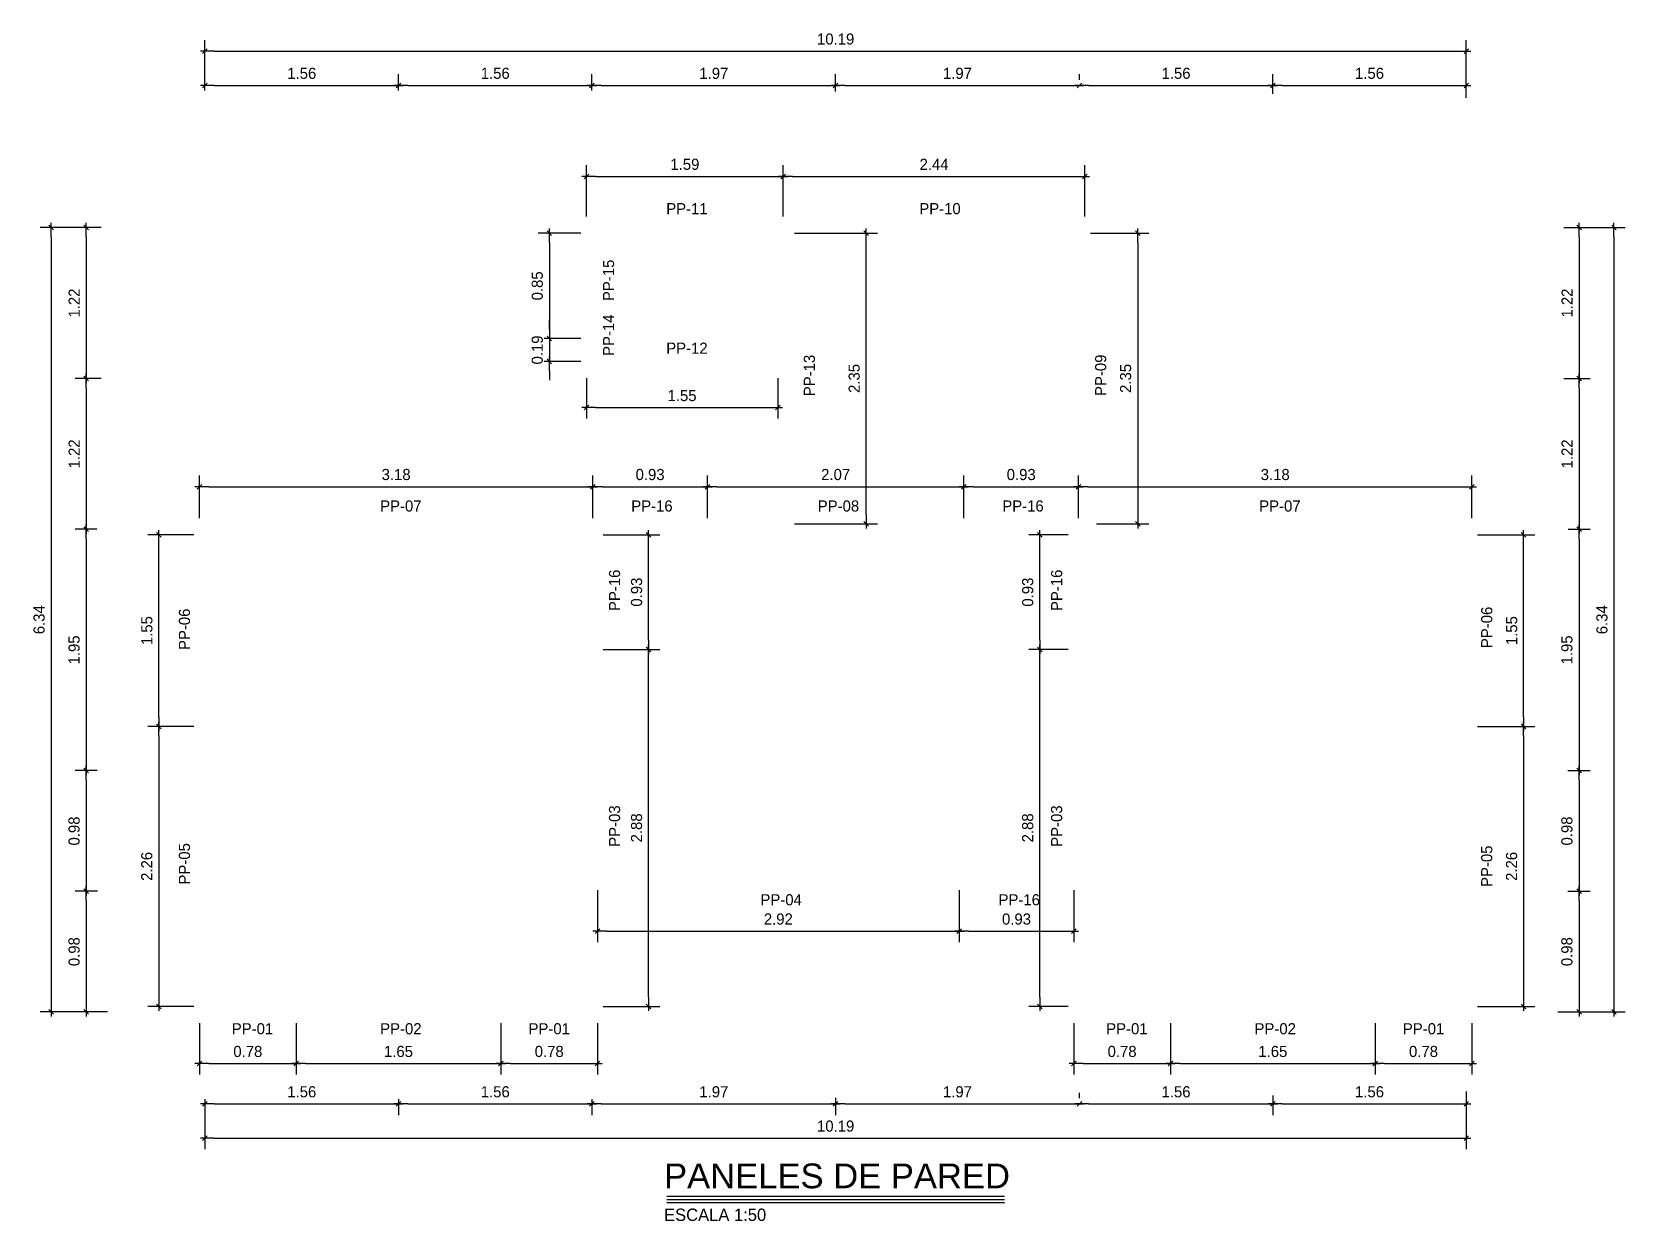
# Model space of a CAD drawing. Header units: millimetres. Extents: x 19443 to 19711, y 4351 to 4752.
# Drawn here: x 19442.68 to 19455.55, y 4514.15 to 4523.76 of the extents above; entities that cross this region are included whole.
import ezdxf
from ezdxf.enums import TextEntityAlignment as Align

# ---------------------------------------------------------------- set-up
doc = ezdxf.new("R2010")
doc.units = ezdxf.units.MM
for name, color, linetype in [('0 @ 0.5', 7, 'Continuous'), ('TEXTO @ 0.5', 2, 'Continuous'), ('TEXTOS TITULOS @ 0.5', 3, 'Continuous')]:
    doc.layers.add(name, color=color, linetype=linetype)
doc.styles.add('century gothic', font='GOTHIC.TTF')
doc.styles.add('NOTAS', font='GOTHIC.TTF')
doc.styles.add('SMCtitulos', font='sanss___.ttf')
doc.dimstyles.new('ANOTATIVE 100 SMCONSTRUCCIONES', dxfattribs={"dimscale": 0, "dimtxt": 0.18, "dimasz": 0.15, "dimexe": 0.18, "dimexo": 0.09, "dimgap": 0.1, "dimtad": 1, "dimzin": 0, "dimdsep": 46, "dimtxsty": 'century gothic', "dimblk1": 'FLECHA1', "dimblk2": 'FLECHA1', "dimsah": 1, "dimcen": 0.18, "dimdle": 0.075, "dimclrd": 1, "dimclre": 1, "dimclrt": 2, "dimaunit": 1, "dimadec": 0, "dimazin": 0, "dimtfac": 0.75, "dimtix": 1, "dimtmove": 2, "dimatfit": 3, "dimfxl": 0.09, "dimtvp": 1.5, "dimtfill": 1, "dimtolj": 1, "dimtzin": 0, "dimarcsym": 0})

msp = doc.modelspace()

# ---------------------------------------------------------------- texts
at = {"layer": 'TEXTO @ 0.5', "color": 2, "char_height": 0.09, "width": 0.238534, "attachment_point": 1, "rotation": 90, "style": 'century gothic'}
for s, insert in [('PP-15', (19447.2932, 4521.5823)), ('PP-14', (19447.2932, 4521.1391))]:
    msp.add_mtext(s, dxfattribs=dict(at, insert=insert))
at = {"layer": 'TEXTO @ 0.5', "color": 2, "char_height": 0.09, "width": 0.238534, "attachment_point": 1, "style": 'century gothic'}
for s, insert in [('PP-12', (19447.8043, 4521.2465)), ('PP-08 ', (19449.0284, 4519.9713)), ('PP-01 ', (19444.2947, 4515.747))]:
    msp.add_mtext(s, dxfattribs=dict(at, insert=insert))

# ---------------------------------------------------------------- blocks, each defined once
blk = doc.blocks.new('*U16')
at = {"color": 2}
blk.add_line((0, 0.052), (5.459, 0.052), dxfattribs=at)
at = {"color": 250}
blk.add_line((0, 0), (5.459, 0), dxfattribs=at)
at = {"color": 7}
blk.add_line((0, -0.047), (5.459, -0.047), dxfattribs=at)
at = {"color": 0, "linetype": 'ByBlock', "lineweight": -2, "style": 'NOTAS'}
for tag, p in [('1TITLE', (0.027, 1.014)), ('2TITLE', (-0.043, 0.181))]:
    blk.add_attdef(tag, p, '', height=0.3, dxfattribs=at)
blk.add_attdef('SCALE', text='', height=0.18, dxfattribs=at).set_placement((-0.043, -0.148), align=Align.TOP_LEFT)
blk = doc.blocks.new('FLECHA1')
at = {"color": 1}
blk.add_line((-1, 0), (0.5, 0), dxfattribs=at)
at = {"color": 4}
blk.add_line((-0.25, -0.25), (0.25, 0.25), dxfattribs=at)
blk = doc.blocks.new('*D17')
at = {"color": 1, "lineweight": -2, "transparency": 16777216}
for p, q in [((19444.078, 4523.285), (19444.078, 4523.415)), ((19445.641, 4523.285), (19445.641, 4523.415)), ((19444.153, 4523.325), (19445.566, 4523.325))]:
    blk.add_line(p, q, dxfattribs=at)
at = {"layer": 'Defpoints', "color": 0, "transparency": 16777216}
for p in [(19444.078, 4523.24), (19445.641, 4523.325), (19445.641, 4523.24)]:
    blk.add_point(p, dxfattribs=at)
at = {"color": 1, "lineweight": -2, "transparency": 16777216, "xscale": 0.075, "yscale": 0.075, "zscale": 0.075, "rotation": 180}
blk.add_blockref('FLECHA1', (19444.078, 4523.325), dxfattribs=at)
at = {"color": 1, "lineweight": -2, "transparency": 16777216, "xscale": 0.075, "yscale": 0.075, "zscale": 0.075}
blk.add_blockref('FLECHA1', (19445.641, 4523.325), dxfattribs=at)
at = {"color": 2, "transparency": 16777216, "insert": (19444.86, 4523.422), "char_height": 0.09, "attachment_point": 5, "style": 'century gothic', "bg_fill": 3, "box_fill_scale": 1.1, "bg_fill_color": 256, "bg_fill_true_color": 13158600, "bg_fill_transparency": 0}
blk.add_mtext('\\A1;1.56', dxfattribs=at)
blk = doc.blocks.new('*D18')
at = {"color": 1, "lineweight": -2, "transparency": 16777216}
for p, q in [((19445.641, 4523.285), (19445.641, 4523.415)), ((19447.204, 4523.285), (19447.204, 4523.415)), ((19445.716, 4523.325), (19447.129, 4523.325))]:
    blk.add_line(p, q, dxfattribs=at)
at = {"layer": 'Defpoints', "color": 0, "transparency": 16777216}
for p in [(19445.641, 4523.24), (19447.204, 4523.325), (19447.204, 4523.24)]:
    blk.add_point(p, dxfattribs=at)
at = {"color": 1, "lineweight": -2, "transparency": 16777216, "xscale": 0.075, "yscale": 0.075, "zscale": 0.075, "rotation": 180}
blk.add_blockref('FLECHA1', (19445.641, 4523.325), dxfattribs=at)
at = {"color": 1, "lineweight": -2, "transparency": 16777216, "xscale": 0.075, "yscale": 0.075, "zscale": 0.075}
blk.add_blockref('FLECHA1', (19447.204, 4523.325), dxfattribs=at)
at = {"color": 2, "transparency": 16777216, "insert": (19446.423, 4523.422), "char_height": 0.09, "attachment_point": 5, "style": 'century gothic', "bg_fill": 3, "box_fill_scale": 1.1, "bg_fill_color": 256, "bg_fill_true_color": 13158600, "bg_fill_transparency": 0}
blk.add_mtext('\\A1;1.56', dxfattribs=at)
blk = doc.blocks.new('*D19')
at = {"color": 1, "lineweight": -2, "transparency": 16777216}
for p, q in [((19447.204, 4523.285), (19447.204, 4523.415)), ((19449.173, 4523.275), (19449.173, 4523.415)), ((19447.279, 4523.325), (19449.098, 4523.325))]:
    blk.add_line(p, q, dxfattribs=at)
at = {"layer": 'Defpoints', "color": 0, "transparency": 16777216}
for p in [(19447.204, 4523.24), (19449.173, 4523.325), (19449.173, 4523.23)]:
    blk.add_point(p, dxfattribs=at)
at = {"color": 1, "lineweight": -2, "transparency": 16777216, "xscale": 0.075, "yscale": 0.075, "zscale": 0.075, "rotation": 180}
blk.add_blockref('FLECHA1', (19447.204, 4523.325), dxfattribs=at)
at = {"color": 1, "lineweight": -2, "transparency": 16777216, "xscale": 0.075, "yscale": 0.075, "zscale": 0.075}
blk.add_blockref('FLECHA1', (19449.173, 4523.325), dxfattribs=at)
at = {"color": 2, "transparency": 16777216, "insert": (19448.189, 4523.422), "char_height": 0.09, "attachment_point": 5, "style": 'century gothic', "bg_fill": 3, "box_fill_scale": 1.1, "bg_fill_color": 256, "bg_fill_true_color": 13158600, "bg_fill_transparency": 0}
blk.add_mtext('\\A1;1.97', dxfattribs=at)
blk = doc.blocks.new('*D20')
at = {"color": 1, "lineweight": -2, "transparency": 16777216}
for p, q in [((19449.173, 4523.275), (19449.173, 4523.415)), ((19451.142, 4523.37), (19451.142, 4523.415)), ((19449.248, 4523.325), (19451.067, 4523.325))]:
    blk.add_line(p, q, dxfattribs=at)
at = {"layer": 'Defpoints', "color": 0, "transparency": 16777216}
for p in [(19449.173, 4523.23), (19451.142, 4523.325), (19451.142, 4523.325)]:
    blk.add_point(p, dxfattribs=at)
at = {"color": 1, "lineweight": -2, "transparency": 16777216, "xscale": 0.075, "yscale": 0.075, "zscale": 0.075, "rotation": 180}
blk.add_blockref('FLECHA1', (19449.173, 4523.325), dxfattribs=at)
at = {"color": 1, "lineweight": -2, "transparency": 16777216, "xscale": 0.075, "yscale": 0.075, "zscale": 0.075}
blk.add_blockref('FLECHA1', (19451.142, 4523.325), dxfattribs=at)
at = {"color": 2, "transparency": 16777216, "insert": (19450.157, 4523.422), "char_height": 0.09, "attachment_point": 5, "style": 'century gothic', "bg_fill": 3, "box_fill_scale": 1.1, "bg_fill_color": 256, "bg_fill_true_color": 13158600, "bg_fill_transparency": 0}
blk.add_mtext('\\A1;1.97', dxfattribs=at)
blk = doc.blocks.new('*D21')
at = {"color": 1, "lineweight": -2, "transparency": 16777216}
for p, q in [((19451.142, 4523.37), (19451.142, 4523.415)), ((19452.705, 4523.257), (19452.705, 4523.415)), ((19451.217, 4523.325), (19452.63, 4523.325))]:
    blk.add_line(p, q, dxfattribs=at)
at = {"layer": 'Defpoints', "color": 0, "transparency": 16777216}
for p in [(19451.142, 4523.325), (19452.705, 4523.325), (19452.705, 4523.212)]:
    blk.add_point(p, dxfattribs=at)
at = {"color": 1, "lineweight": -2, "transparency": 16777216, "xscale": 0.075, "yscale": 0.075, "zscale": 0.075, "rotation": 180}
blk.add_blockref('FLECHA1', (19451.142, 4523.325), dxfattribs=at)
at = {"color": 1, "lineweight": -2, "transparency": 16777216, "xscale": 0.075, "yscale": 0.075, "zscale": 0.075}
blk.add_blockref('FLECHA1', (19452.705, 4523.325), dxfattribs=at)
at = {"color": 2, "transparency": 16777216, "insert": (19451.923, 4523.422), "char_height": 0.09, "attachment_point": 5, "style": 'century gothic', "bg_fill": 3, "box_fill_scale": 1.1, "bg_fill_color": 256, "bg_fill_true_color": 13158600, "bg_fill_transparency": 0}
blk.add_mtext('\\A1;1.56', dxfattribs=at)
blk = doc.blocks.new('*D22')
at = {"color": 1, "lineweight": -2, "transparency": 16777216}
for p, q in [((19452.705, 4523.257), (19452.705, 4523.415)), ((19454.268, 4523.225), (19454.268, 4523.415)), ((19452.78, 4523.325), (19454.193, 4523.325))]:
    blk.add_line(p, q, dxfattribs=at)
at = {"layer": 'Defpoints', "color": 0, "transparency": 16777216}
for p in [(19452.705, 4523.212), (19454.268, 4523.325), (19454.268, 4523.18)]:
    blk.add_point(p, dxfattribs=at)
at = {"color": 1, "lineweight": -2, "transparency": 16777216, "xscale": 0.075, "yscale": 0.075, "zscale": 0.075, "rotation": 180}
blk.add_blockref('FLECHA1', (19452.705, 4523.325), dxfattribs=at)
at = {"color": 1, "lineweight": -2, "transparency": 16777216, "xscale": 0.075, "yscale": 0.075, "zscale": 0.075}
blk.add_blockref('FLECHA1', (19454.268, 4523.325), dxfattribs=at)
at = {"color": 2, "transparency": 16777216, "insert": (19453.486, 4523.422), "char_height": 0.09, "attachment_point": 5, "style": 'century gothic', "bg_fill": 3, "box_fill_scale": 1.1, "bg_fill_color": 256, "bg_fill_true_color": 13158600, "bg_fill_transparency": 0}
blk.add_mtext('\\A1;1.56', dxfattribs=at)
blk = doc.blocks.new('*D23')
at = {"color": 1, "lineweight": -2, "transparency": 16777216}
for p, q in [((19444.078, 4523.285), (19444.078, 4523.691)), ((19444.153, 4523.601), (19454.193, 4523.601)), ((19454.268, 4523.225), (19454.268, 4523.691))]:
    blk.add_line(p, q, dxfattribs=at)
at = {"layer": 'Defpoints', "color": 0, "transparency": 16777216}
for p in [(19454.268, 4523.601), (19444.078, 4523.24), (19454.268, 4523.18)]:
    blk.add_point(p, dxfattribs=at)
at = {"color": 1, "lineweight": -2, "transparency": 16777216, "xscale": 0.075, "yscale": 0.075, "zscale": 0.075, "rotation": 180}
blk.add_blockref('FLECHA1', (19444.078, 4523.601), dxfattribs=at)
at = {"color": 1, "lineweight": -2, "transparency": 16777216, "xscale": 0.075, "yscale": 0.075, "zscale": 0.075}
blk.add_blockref('FLECHA1', (19454.268, 4523.601), dxfattribs=at)
at = {"color": 2, "transparency": 16777216, "insert": (19449.173, 4523.699), "char_height": 0.09, "attachment_point": 5, "style": 'century gothic', "bg_fill": 3, "box_fill_scale": 1.1, "bg_fill_color": 256, "bg_fill_true_color": 13158600, "bg_fill_transparency": 0}
blk.add_mtext('\\A1;10.19', dxfattribs=at)
blk = doc.blocks.new('*D24')
at = {"color": 1, "lineweight": -2, "transparency": 16777216}
for p, q in [((19443.24, 4522.176), (19443.028, 4522.176)), ((19443.118, 4522.101), (19443.118, 4521.032)), ((19443.24, 4520.957), (19443.028, 4520.957))]:
    blk.add_line(p, q, dxfattribs=at)
at = {"layer": 'Defpoints', "color": 0, "transparency": 16777216}
for p in [(19443.285, 4522.176), (19443.118, 4520.957), (19443.285, 4520.957)]:
    blk.add_point(p, dxfattribs=at)
at = {"color": 1, "lineweight": -2, "transparency": 16777216, "xscale": 0.075, "yscale": 0.075, "zscale": 0.075}
for p, rotation in [((19443.118, 4522.176), 90), ((19443.118, 4520.957), 270)]:
    blk.add_blockref('FLECHA1', p, dxfattribs=dict(at, rotation=rotation))
at = {"color": 2, "transparency": 16777216, "insert": (19443.021, 4521.566), "char_height": 0.09, "attachment_point": 5, "rotation": 90, "style": 'century gothic', "bg_fill": 3, "box_fill_scale": 1.1, "bg_fill_color": 256, "bg_fill_true_color": 13158600, "bg_fill_transparency": 0}
blk.add_mtext('\\A1;1.22', dxfattribs=at)
blk = doc.blocks.new('*D25')
at = {"color": 1, "lineweight": -2, "transparency": 16777216}
for p, q in [((19443.24, 4520.957), (19443.028, 4520.957)), ((19443.118, 4520.882), (19443.118, 4519.813)), ((19443.204, 4519.738), (19443.028, 4519.738))]:
    blk.add_line(p, q, dxfattribs=at)
at = {"layer": 'Defpoints', "color": 0, "transparency": 16777216}
for p in [(19443.285, 4520.957), (19443.118, 4519.738), (19443.249, 4519.738)]:
    blk.add_point(p, dxfattribs=at)
at = {"color": 1, "lineweight": -2, "transparency": 16777216, "xscale": 0.075, "yscale": 0.075, "zscale": 0.075}
for p, rotation in [((19443.118, 4520.957), 90), ((19443.118, 4519.738), 270)]:
    blk.add_blockref('FLECHA1', p, dxfattribs=dict(at, rotation=rotation))
at = {"color": 2, "transparency": 16777216, "insert": (19443.021, 4520.347), "char_height": 0.09, "attachment_point": 5, "rotation": 90, "style": 'century gothic', "bg_fill": 3, "box_fill_scale": 1.1, "bg_fill_color": 256, "bg_fill_true_color": 13158600, "bg_fill_transparency": 0}
blk.add_mtext('\\A1;1.22', dxfattribs=at)
blk = doc.blocks.new('*D26')
at = {"color": 1, "lineweight": -2, "transparency": 16777216}
for p, q in [((19443.204, 4519.738), (19443.028, 4519.738)), ((19443.118, 4519.663), (19443.118, 4517.863)), ((19443.207, 4517.788), (19443.028, 4517.788))]:
    blk.add_line(p, q, dxfattribs=at)
at = {"layer": 'Defpoints', "color": 0, "transparency": 16777216}
for p in [(19443.249, 4519.738), (19443.118, 4517.788), (19443.252, 4517.788)]:
    blk.add_point(p, dxfattribs=at)
at = {"color": 1, "lineweight": -2, "transparency": 16777216, "xscale": 0.075, "yscale": 0.075, "zscale": 0.075}
for p, rotation in [((19443.118, 4519.738), 90), ((19443.118, 4517.788), 270)]:
    blk.add_blockref('FLECHA1', p, dxfattribs=dict(at, rotation=rotation))
at = {"color": 2, "transparency": 16777216, "insert": (19443.021, 4518.763), "char_height": 0.09, "attachment_point": 5, "rotation": 90, "style": 'century gothic', "bg_fill": 3, "box_fill_scale": 1.1, "bg_fill_color": 256, "bg_fill_true_color": 13158600, "bg_fill_transparency": 0}
blk.add_mtext('\\A1;1.95', dxfattribs=at)
blk = doc.blocks.new('*D27')
at = {"color": 1, "lineweight": -2, "transparency": 16777216}
for p, q in [((19443.207, 4517.788), (19443.028, 4517.788)), ((19443.118, 4517.713), (19443.118, 4516.888)), ((19443.209, 4516.813), (19443.028, 4516.813))]:
    blk.add_line(p, q, dxfattribs=at)
at = {"layer": 'Defpoints', "color": 0, "transparency": 16777216}
for p in [(19443.252, 4517.788), (19443.118, 4516.813), (19443.254, 4516.813)]:
    blk.add_point(p, dxfattribs=at)
at = {"color": 1, "lineweight": -2, "transparency": 16777216, "xscale": 0.075, "yscale": 0.075, "zscale": 0.075}
for p, rotation in [((19443.118, 4517.788), 90), ((19443.118, 4516.813), 270)]:
    blk.add_blockref('FLECHA1', p, dxfattribs=dict(at, rotation=rotation))
at = {"color": 2, "transparency": 16777216, "insert": (19443.021, 4517.3), "char_height": 0.09, "attachment_point": 5, "rotation": 90, "style": 'century gothic', "bg_fill": 3, "box_fill_scale": 1.1, "bg_fill_color": 256, "bg_fill_true_color": 13158600, "bg_fill_transparency": 0}
blk.add_mtext('\\A1;0.98', dxfattribs=at)
blk = doc.blocks.new('*D28')
at = {"color": 1, "lineweight": -2, "transparency": 16777216}
for p, q in [((19443.209, 4516.813), (19443.028, 4516.813)), ((19443.118, 4516.738), (19443.118, 4515.913)), ((19443.29, 4515.838), (19443.028, 4515.838))]:
    blk.add_line(p, q, dxfattribs=at)
at = {"layer": 'Defpoints', "color": 0, "transparency": 16777216}
for p in [(19443.254, 4516.813), (19443.118, 4515.838), (19443.335, 4515.838)]:
    blk.add_point(p, dxfattribs=at)
at = {"color": 1, "lineweight": -2, "transparency": 16777216, "xscale": 0.075, "yscale": 0.075, "zscale": 0.075}
for p, rotation in [((19443.118, 4516.813), 90), ((19443.118, 4515.838), 270)]:
    blk.add_blockref('FLECHA1', p, dxfattribs=dict(at, rotation=rotation))
at = {"color": 2, "transparency": 16777216, "insert": (19443.021, 4516.325), "char_height": 0.09, "attachment_point": 5, "rotation": 90, "style": 'century gothic', "bg_fill": 3, "box_fill_scale": 1.1, "bg_fill_color": 256, "bg_fill_true_color": 13158600, "bg_fill_transparency": 0}
blk.add_mtext('\\A1;0.98', dxfattribs=at)
blk = doc.blocks.new('*D29')
at = {"color": 1, "lineweight": -2, "transparency": 16777216}
for p, q in [((19443.24, 4522.176), (19442.746, 4522.176)), ((19442.836, 4522.101), (19442.836, 4515.913)), ((19443.24, 4515.838), (19442.746, 4515.838))]:
    blk.add_line(p, q, dxfattribs=at)
at = {"layer": 'Defpoints', "color": 0, "transparency": 16777216}
for p in [(19443.285, 4522.176), (19442.836, 4515.838), (19443.285, 4515.838)]:
    blk.add_point(p, dxfattribs=at)
at = {"color": 1, "lineweight": -2, "transparency": 16777216, "xscale": 0.075, "yscale": 0.075, "zscale": 0.075}
for p, rotation in [((19442.836, 4522.176), 90), ((19442.836, 4515.838), 270)]:
    blk.add_blockref('FLECHA1', p, dxfattribs=dict(at, rotation=rotation))
at = {"color": 2, "transparency": 16777216, "insert": (19442.738, 4519.007), "char_height": 0.09, "attachment_point": 5, "rotation": 90, "style": 'century gothic', "bg_fill": 3, "box_fill_scale": 1.1, "bg_fill_color": 256, "bg_fill_true_color": 13158600, "bg_fill_transparency": 0}
blk.add_mtext('\\A1;6.34', dxfattribs=at)
blk = doc.blocks.new('*D30')
at = {"color": 1, "lineweight": -2, "transparency": 16777216}
for p, q in [((19444.078, 4515.134), (19444.078, 4515.005)), ((19444.153, 4515.095), (19445.566, 4515.095)), ((19445.641, 4515.134), (19445.641, 4515.005))]:
    blk.add_line(p, q, dxfattribs=at)
at = {"layer": 'Defpoints', "color": 0, "transparency": 16777216}
for p in [(19444.078, 4515.179), (19445.641, 4515.179), (19445.641, 4515.095)]:
    blk.add_point(p, dxfattribs=at)
at = {"color": 1, "lineweight": -2, "transparency": 16777216, "xscale": 0.075, "yscale": 0.075, "zscale": 0.075, "rotation": 180}
blk.add_blockref('FLECHA1', (19444.078, 4515.095), dxfattribs=at)
at = {"color": 1, "lineweight": -2, "transparency": 16777216, "xscale": 0.075, "yscale": 0.075, "zscale": 0.075}
blk.add_blockref('FLECHA1', (19445.641, 4515.095), dxfattribs=at)
at = {"color": 2, "transparency": 16777216, "insert": (19444.86, 4515.192), "char_height": 0.09, "attachment_point": 5, "style": 'century gothic', "bg_fill": 3, "box_fill_scale": 1.1, "bg_fill_color": 256, "bg_fill_true_color": 13158600, "bg_fill_transparency": 0}
blk.add_mtext('\\A1;1.56', dxfattribs=at)
blk = doc.blocks.new('*D31')
at = {"color": 1, "lineweight": -2, "transparency": 16777216}
for p, q in [((19445.641, 4515.134), (19445.641, 4515.005)), ((19445.716, 4515.095), (19447.129, 4515.095)), ((19447.204, 4515.134), (19447.204, 4515.005))]:
    blk.add_line(p, q, dxfattribs=at)
at = {"layer": 'Defpoints', "color": 0, "transparency": 16777216}
for p in [(19445.641, 4515.179), (19447.204, 4515.179), (19447.204, 4515.095)]:
    blk.add_point(p, dxfattribs=at)
at = {"color": 1, "lineweight": -2, "transparency": 16777216, "xscale": 0.075, "yscale": 0.075, "zscale": 0.075, "rotation": 180}
blk.add_blockref('FLECHA1', (19445.641, 4515.095), dxfattribs=at)
at = {"color": 1, "lineweight": -2, "transparency": 16777216, "xscale": 0.075, "yscale": 0.075, "zscale": 0.075}
blk.add_blockref('FLECHA1', (19447.204, 4515.095), dxfattribs=at)
at = {"color": 2, "transparency": 16777216, "insert": (19446.423, 4515.192), "char_height": 0.09, "attachment_point": 5, "style": 'century gothic', "bg_fill": 3, "box_fill_scale": 1.1, "bg_fill_color": 256, "bg_fill_true_color": 13158600, "bg_fill_transparency": 0}
blk.add_mtext('\\A1;1.56', dxfattribs=at)
blk = doc.blocks.new('*D32')
at = {"color": 1, "lineweight": -2, "transparency": 16777216}
for p, q in [((19447.204, 4515.134), (19447.204, 4515.005)), ((19447.279, 4515.095), (19449.098, 4515.095)), ((19449.173, 4515.144), (19449.173, 4515.005))]:
    blk.add_line(p, q, dxfattribs=at)
at = {"layer": 'Defpoints', "color": 0, "transparency": 16777216}
for p in [(19447.204, 4515.179), (19449.173, 4515.189), (19449.173, 4515.095)]:
    blk.add_point(p, dxfattribs=at)
at = {"color": 1, "lineweight": -2, "transparency": 16777216, "xscale": 0.075, "yscale": 0.075, "zscale": 0.075, "rotation": 180}
blk.add_blockref('FLECHA1', (19447.204, 4515.095), dxfattribs=at)
at = {"color": 1, "lineweight": -2, "transparency": 16777216, "xscale": 0.075, "yscale": 0.075, "zscale": 0.075}
blk.add_blockref('FLECHA1', (19449.173, 4515.095), dxfattribs=at)
at = {"color": 2, "transparency": 16777216, "insert": (19448.189, 4515.192), "char_height": 0.09, "attachment_point": 5, "style": 'century gothic', "bg_fill": 3, "box_fill_scale": 1.1, "bg_fill_color": 256, "bg_fill_true_color": 13158600, "bg_fill_transparency": 0}
blk.add_mtext('\\A1;1.97', dxfattribs=at)
blk = doc.blocks.new('*D33')
at = {"color": 1, "lineweight": -2, "transparency": 16777216}
for p, q in [((19449.173, 4515.144), (19449.173, 4515.005)), ((19449.248, 4515.095), (19451.067, 4515.095)), ((19451.142, 4515.14), (19451.142, 4515.185))]:
    blk.add_line(p, q, dxfattribs=at)
at = {"layer": 'Defpoints', "color": 0, "transparency": 16777216}
for p in [(19449.173, 4515.189), (19451.142, 4515.095), (19451.142, 4515.095)]:
    blk.add_point(p, dxfattribs=at)
at = {"color": 1, "lineweight": -2, "transparency": 16777216, "xscale": 0.075, "yscale": 0.075, "zscale": 0.075, "rotation": 180}
blk.add_blockref('FLECHA1', (19449.173, 4515.095), dxfattribs=at)
at = {"color": 1, "lineweight": -2, "transparency": 16777216, "xscale": 0.075, "yscale": 0.075, "zscale": 0.075}
blk.add_blockref('FLECHA1', (19451.142, 4515.095), dxfattribs=at)
at = {"color": 2, "transparency": 16777216, "insert": (19450.157, 4515.192), "char_height": 0.09, "attachment_point": 5, "style": 'century gothic', "bg_fill": 3, "box_fill_scale": 1.1, "bg_fill_color": 256, "bg_fill_true_color": 13158600, "bg_fill_transparency": 0}
blk.add_mtext('\\A1;1.97', dxfattribs=at)
blk = doc.blocks.new('*D34')
at = {"color": 1, "lineweight": -2, "transparency": 16777216}
for p, q in [((19451.142, 4515.14), (19451.142, 4515.185)), ((19451.217, 4515.095), (19452.63, 4515.095)), ((19452.705, 4515.162), (19452.705, 4515.005))]:
    blk.add_line(p, q, dxfattribs=at)
at = {"layer": 'Defpoints', "color": 0, "transparency": 16777216}
for p in [(19451.142, 4515.095), (19452.705, 4515.207), (19452.705, 4515.095)]:
    blk.add_point(p, dxfattribs=at)
at = {"color": 1, "lineweight": -2, "transparency": 16777216, "xscale": 0.075, "yscale": 0.075, "zscale": 0.075, "rotation": 180}
blk.add_blockref('FLECHA1', (19451.142, 4515.095), dxfattribs=at)
at = {"color": 1, "lineweight": -2, "transparency": 16777216, "xscale": 0.075, "yscale": 0.075, "zscale": 0.075}
blk.add_blockref('FLECHA1', (19452.705, 4515.095), dxfattribs=at)
at = {"color": 2, "transparency": 16777216, "insert": (19451.923, 4515.192), "char_height": 0.09, "attachment_point": 5, "style": 'century gothic', "bg_fill": 3, "box_fill_scale": 1.1, "bg_fill_color": 256, "bg_fill_true_color": 13158600, "bg_fill_transparency": 0}
blk.add_mtext('\\A1;1.56', dxfattribs=at)
blk = doc.blocks.new('*D35')
at = {"color": 1, "lineweight": -2, "transparency": 16777216}
for p, q in [((19452.705, 4515.162), (19452.705, 4515.005)), ((19452.78, 4515.095), (19454.193, 4515.095)), ((19454.268, 4515.194), (19454.268, 4515.005))]:
    blk.add_line(p, q, dxfattribs=at)
at = {"layer": 'Defpoints', "color": 0, "transparency": 16777216}
for p in [(19454.268, 4515.239), (19452.705, 4515.207), (19454.268, 4515.095)]:
    blk.add_point(p, dxfattribs=at)
at = {"color": 1, "lineweight": -2, "transparency": 16777216, "xscale": 0.075, "yscale": 0.075, "zscale": 0.075, "rotation": 180}
blk.add_blockref('FLECHA1', (19452.705, 4515.095), dxfattribs=at)
at = {"color": 1, "lineweight": -2, "transparency": 16777216, "xscale": 0.075, "yscale": 0.075, "zscale": 0.075}
blk.add_blockref('FLECHA1', (19454.268, 4515.095), dxfattribs=at)
at = {"color": 2, "transparency": 16777216, "insert": (19453.486, 4515.192), "char_height": 0.09, "attachment_point": 5, "style": 'century gothic', "bg_fill": 3, "box_fill_scale": 1.1, "bg_fill_color": 256, "bg_fill_true_color": 13158600, "bg_fill_transparency": 0}
blk.add_mtext('\\A1;1.56', dxfattribs=at)
blk = doc.blocks.new('*D36')
at = {"color": 1, "lineweight": -2, "transparency": 16777216}
for p, q in [((19444.078, 4515.134), (19444.078, 4514.728)), ((19454.268, 4515.194), (19454.268, 4514.728)), ((19444.153, 4514.818), (19454.193, 4514.818))]:
    blk.add_line(p, q, dxfattribs=at)
at = {"layer": 'Defpoints', "color": 0, "transparency": 16777216}
for p in [(19454.268, 4515.239), (19444.078, 4515.179), (19454.268, 4514.818)]:
    blk.add_point(p, dxfattribs=at)
at = {"color": 1, "lineweight": -2, "transparency": 16777216, "xscale": 0.075, "yscale": 0.075, "zscale": 0.075, "rotation": 180}
blk.add_blockref('FLECHA1', (19444.078, 4514.818), dxfattribs=at)
at = {"color": 1, "lineweight": -2, "transparency": 16777216, "xscale": 0.075, "yscale": 0.075, "zscale": 0.075}
blk.add_blockref('FLECHA1', (19454.268, 4514.818), dxfattribs=at)
at = {"color": 2, "transparency": 16777216, "insert": (19449.173, 4514.915), "char_height": 0.09, "attachment_point": 5, "style": 'century gothic', "bg_fill": 3, "box_fill_scale": 1.1, "bg_fill_color": 256, "bg_fill_true_color": 13158600, "bg_fill_transparency": 0}
blk.add_mtext('\\A1;10.19', dxfattribs=at)
blk = doc.blocks.new('*D40')
at = {"color": 1, "lineweight": -2, "transparency": 16777216}
for p, q in [((19455.057, 4522.176), (19455.269, 4522.176)), ((19455.179, 4522.101), (19455.179, 4521.032)), ((19455.057, 4520.957), (19455.269, 4520.957))]:
    blk.add_line(p, q, dxfattribs=at)
at = {"layer": 'Defpoints', "color": 0, "transparency": 16777216}
for p in [(19455.012, 4522.176), (19455.012, 4520.957), (19455.179, 4520.957)]:
    blk.add_point(p, dxfattribs=at)
at = {"color": 1, "lineweight": -2, "transparency": 16777216, "xscale": 0.075, "yscale": 0.075, "zscale": 0.075}
for p, rotation in [((19455.179, 4522.176), 90), ((19455.179, 4520.957), 270)]:
    blk.add_blockref('FLECHA1', p, dxfattribs=dict(at, rotation=rotation))
at = {"color": 2, "transparency": 16777216, "insert": (19455.082, 4521.566), "char_height": 0.09, "attachment_point": 5, "rotation": 90, "style": 'century gothic', "bg_fill": 3, "box_fill_scale": 1.1, "bg_fill_color": 256, "bg_fill_true_color": 13158600, "bg_fill_transparency": 0}
blk.add_mtext('\\A1;1.22', dxfattribs=at)
blk = doc.blocks.new('*D41')
at = {"color": 1, "lineweight": -2, "transparency": 16777216}
for p, q in [((19455.057, 4520.957), (19455.269, 4520.957)), ((19455.179, 4520.882), (19455.179, 4519.813)), ((19455.092, 4519.738), (19455.269, 4519.738))]:
    blk.add_line(p, q, dxfattribs=at)
at = {"layer": 'Defpoints', "color": 0, "transparency": 16777216}
for p in [(19455.012, 4520.957), (19455.047, 4519.738), (19455.179, 4519.738)]:
    blk.add_point(p, dxfattribs=at)
at = {"color": 1, "lineweight": -2, "transparency": 16777216, "xscale": 0.075, "yscale": 0.075, "zscale": 0.075}
for p, rotation in [((19455.179, 4520.957), 90), ((19455.179, 4519.738), 270)]:
    blk.add_blockref('FLECHA1', p, dxfattribs=dict(at, rotation=rotation))
at = {"color": 2, "transparency": 16777216, "insert": (19455.082, 4520.347), "char_height": 0.09, "attachment_point": 5, "rotation": 90, "style": 'century gothic', "bg_fill": 3, "box_fill_scale": 1.1, "bg_fill_color": 256, "bg_fill_true_color": 13158600, "bg_fill_transparency": 0}
blk.add_mtext('\\A1;1.22', dxfattribs=at)
blk = doc.blocks.new('*D42')
at = {"color": 1, "lineweight": -2, "transparency": 16777216}
for p, q in [((19455.092, 4519.738), (19455.269, 4519.738)), ((19455.179, 4519.663), (19455.179, 4517.863)), ((19455.089, 4517.788), (19455.269, 4517.788))]:
    blk.add_line(p, q, dxfattribs=at)
at = {"layer": 'Defpoints', "color": 0, "transparency": 16777216}
for p in [(19455.047, 4519.738), (19455.044, 4517.788), (19455.179, 4517.788)]:
    blk.add_point(p, dxfattribs=at)
at = {"color": 1, "lineweight": -2, "transparency": 16777216, "xscale": 0.075, "yscale": 0.075, "zscale": 0.075}
for p, rotation in [((19455.179, 4519.738), 90), ((19455.179, 4517.788), 270)]:
    blk.add_blockref('FLECHA1', p, dxfattribs=dict(at, rotation=rotation))
at = {"color": 2, "transparency": 16777216, "insert": (19455.081, 4518.763), "char_height": 0.09, "attachment_point": 5, "rotation": 90, "style": 'century gothic', "bg_fill": 3, "box_fill_scale": 1.1, "bg_fill_color": 256, "bg_fill_true_color": 13158600, "bg_fill_transparency": 0}
blk.add_mtext('\\A1;1.95', dxfattribs=at)
blk = doc.blocks.new('*D37')
at = {"color": 1, "lineweight": -2, "transparency": 16777216}
for p, q in [((19455.089, 4517.788), (19455.269, 4517.788)), ((19455.179, 4517.713), (19455.179, 4516.888)), ((19455.088, 4516.813), (19455.269, 4516.813))]:
    blk.add_line(p, q, dxfattribs=at)
at = {"layer": 'Defpoints', "color": 0, "transparency": 16777216}
for p in [(19455.044, 4517.788), (19455.043, 4516.813), (19455.179, 4516.813)]:
    blk.add_point(p, dxfattribs=at)
at = {"color": 1, "lineweight": -2, "transparency": 16777216, "xscale": 0.075, "yscale": 0.075, "zscale": 0.075}
for p, rotation in [((19455.179, 4517.788), 90), ((19455.179, 4516.813), 270)]:
    blk.add_blockref('FLECHA1', p, dxfattribs=dict(at, rotation=rotation))
at = {"color": 2, "transparency": 16777216, "insert": (19455.081, 4517.3), "char_height": 0.09, "attachment_point": 5, "rotation": 90, "style": 'century gothic', "bg_fill": 3, "box_fill_scale": 1.1, "bg_fill_color": 256, "bg_fill_true_color": 13158600, "bg_fill_transparency": 0}
blk.add_mtext('\\A1;0.98', dxfattribs=at)
blk = doc.blocks.new('*D38')
at = {"color": 1, "lineweight": -2, "transparency": 16777216}
for p, q in [((19455.088, 4516.813), (19455.269, 4516.813)), ((19455.179, 4516.738), (19455.179, 4515.913)), ((19455.007, 4515.838), (19455.269, 4515.838))]:
    blk.add_line(p, q, dxfattribs=at)
at = {"layer": 'Defpoints', "color": 0, "transparency": 16777216}
for p in [(19455.043, 4516.813), (19454.962, 4515.838), (19455.179, 4515.838)]:
    blk.add_point(p, dxfattribs=at)
at = {"color": 1, "lineweight": -2, "transparency": 16777216, "xscale": 0.075, "yscale": 0.075, "zscale": 0.075}
for p, rotation in [((19455.179, 4516.813), 90), ((19455.179, 4515.838), 270)]:
    blk.add_blockref('FLECHA1', p, dxfattribs=dict(at, rotation=rotation))
at = {"color": 2, "transparency": 16777216, "insert": (19455.081, 4516.325), "char_height": 0.09, "attachment_point": 5, "rotation": 90, "style": 'century gothic', "bg_fill": 3, "box_fill_scale": 1.1, "bg_fill_color": 256, "bg_fill_true_color": 13158600, "bg_fill_transparency": 0}
blk.add_mtext('\\A1;0.98', dxfattribs=at)
blk = doc.blocks.new('*D39')
at = {"color": 1, "lineweight": -2, "transparency": 16777216}
for p, q in [((19455.057, 4522.176), (19455.551, 4522.176)), ((19455.461, 4522.101), (19455.461, 4515.913)), ((19455.057, 4515.838), (19455.551, 4515.838))]:
    blk.add_line(p, q, dxfattribs=at)
at = {"layer": 'Defpoints', "color": 0, "transparency": 16777216}
for p in [(19455.012, 4522.176), (19455.012, 4515.838), (19455.461, 4515.838)]:
    blk.add_point(p, dxfattribs=at)
at = {"color": 1, "lineweight": -2, "transparency": 16777216, "xscale": 0.075, "yscale": 0.075, "zscale": 0.075}
for p, rotation in [((19455.461, 4522.176), 90), ((19455.461, 4515.838), 270)]:
    blk.add_blockref('FLECHA1', p, dxfattribs=dict(at, rotation=rotation))
at = {"color": 2, "transparency": 16777216, "insert": (19455.364, 4519.007), "char_height": 0.09, "attachment_point": 5, "rotation": 90, "style": 'century gothic', "bg_fill": 3, "box_fill_scale": 1.1, "bg_fill_color": 256, "bg_fill_true_color": 13158600, "bg_fill_transparency": 0}
blk.add_mtext('\\A1;6.34', dxfattribs=at)
blk = doc.blocks.new('*D43')
at = {"color": 1, "lineweight": -2, "transparency": 16777216}
for p, q in [((19443.988, 4519.693), (19443.615, 4519.693)), ((19443.705, 4518.22), (19443.705, 4519.618)), ((19443.988, 4518.145), (19443.615, 4518.145))]:
    blk.add_line(p, q, dxfattribs=at)
at = {"layer": 'Defpoints', "color": 0, "transparency": 16777216}
for p in [(19443.705, 4519.693), (19444.033, 4519.693), (19444.033, 4518.145)]:
    blk.add_point(p, dxfattribs=at)
at = {"color": 1, "lineweight": -2, "transparency": 16777216, "xscale": 0.075, "yscale": 0.075, "zscale": 0.075}
for p, rotation in [((19443.705, 4519.693), 90), ((19443.705, 4518.145), 270)]:
    blk.add_blockref('FLECHA1', p, dxfattribs=dict(at, rotation=rotation))
at = {"color": 2, "transparency": 16777216, "insert": (19443.609, 4518.919), "char_height": 0.09, "attachment_point": 5, "rotation": 90, "style": 'century gothic', "bg_fill": 3, "box_fill_scale": 1.1, "bg_fill_color": 256, "bg_fill_true_color": 13158600, "bg_fill_transparency": 0}
blk.add_mtext('\\A1;1.55', dxfattribs=at)
blk = doc.blocks.new('*D44')
at = {"color": 1, "lineweight": -2, "transparency": 16777216}
for p, q in [((19443.988, 4518.145), (19443.615, 4518.145)), ((19443.705, 4518.07), (19443.705, 4515.958)), ((19443.988, 4515.883), (19443.615, 4515.883))]:
    blk.add_line(p, q, dxfattribs=at)
at = {"layer": 'Defpoints', "color": 0, "transparency": 16777216}
for p in [(19444.033, 4518.145), (19443.705, 4515.883), (19444.033, 4515.883)]:
    blk.add_point(p, dxfattribs=at)
at = {"color": 1, "lineweight": -2, "transparency": 16777216, "xscale": 0.075, "yscale": 0.075, "zscale": 0.075}
for p, rotation in [((19443.705, 4518.145), 90), ((19443.705, 4515.883), 270)]:
    blk.add_blockref('FLECHA1', p, dxfattribs=dict(at, rotation=rotation))
at = {"color": 2, "transparency": 16777216, "insert": (19443.608, 4517.014), "char_height": 0.09, "attachment_point": 5, "rotation": 90, "style": 'century gothic', "bg_fill": 3, "box_fill_scale": 1.1, "bg_fill_color": 256, "bg_fill_true_color": 13158600, "bg_fill_transparency": 0}
blk.add_mtext('\\A1;2.26', dxfattribs=at)
blk = doc.blocks.new('*D45')
at = {"color": 1, "lineweight": -2, "transparency": 16777216}
for p, q in [((19444.033, 4515.748), (19444.033, 4515.331)), ((19444.814, 4515.748), (19444.814, 4515.331)), ((19444.108, 4515.421), (19444.739, 4515.421))]:
    blk.add_line(p, q, dxfattribs=at)
at = {"layer": 'Defpoints', "color": 0, "transparency": 16777216}
for p in [(19444.033, 4515.793), (19444.814, 4515.793), (19444.814, 4515.421)]:
    blk.add_point(p, dxfattribs=at)
at = {"color": 1, "lineweight": -2, "transparency": 16777216, "xscale": 0.075, "yscale": 0.075, "zscale": 0.075, "rotation": 180}
blk.add_blockref('FLECHA1', (19444.033, 4515.421), dxfattribs=at)
at = {"color": 1, "lineweight": -2, "transparency": 16777216, "xscale": 0.075, "yscale": 0.075, "zscale": 0.075}
blk.add_blockref('FLECHA1', (19444.814, 4515.421), dxfattribs=at)
at = {"color": 2, "transparency": 16777216, "insert": (19444.424, 4515.518), "char_height": 0.09, "attachment_point": 5, "style": 'century gothic', "bg_fill": 3, "box_fill_scale": 1.1, "bg_fill_color": 256, "bg_fill_true_color": 13158600, "bg_fill_transparency": 0}
blk.add_mtext('\\A1;0.78', dxfattribs=at)
blk = doc.blocks.new('*D46')
at = {"color": 1, "lineweight": -2, "transparency": 16777216}
for p, q in [((19444.814, 4515.748), (19444.814, 4515.331)), ((19446.468, 4515.748), (19446.468, 4515.331)), ((19444.889, 4515.421), (19446.393, 4515.421))]:
    blk.add_line(p, q, dxfattribs=at)
at = {"layer": 'Defpoints', "color": 0, "transparency": 16777216}
for p in [(19444.814, 4515.793), (19446.468, 4515.793), (19446.468, 4515.421)]:
    blk.add_point(p, dxfattribs=at)
at = {"color": 1, "lineweight": -2, "transparency": 16777216, "xscale": 0.075, "yscale": 0.075, "zscale": 0.075, "rotation": 180}
blk.add_blockref('FLECHA1', (19444.814, 4515.421), dxfattribs=at)
at = {"color": 1, "lineweight": -2, "transparency": 16777216, "xscale": 0.075, "yscale": 0.075, "zscale": 0.075}
blk.add_blockref('FLECHA1', (19446.468, 4515.421), dxfattribs=at)
at = {"color": 2, "transparency": 16777216, "insert": (19445.641, 4515.518), "char_height": 0.09, "attachment_point": 5, "style": 'century gothic', "bg_fill": 3, "box_fill_scale": 1.1, "bg_fill_color": 256, "bg_fill_true_color": 13158600, "bg_fill_transparency": 0}
blk.add_mtext('\\A1;1.65', dxfattribs=at)
blk = doc.blocks.new('*D47')
at = {"color": 1, "lineweight": -2, "transparency": 16777216}
for p, q in [((19446.468, 4515.748), (19446.468, 4515.331)), ((19447.249, 4515.748), (19447.249, 4515.331)), ((19446.543, 4515.421), (19447.174, 4515.421))]:
    blk.add_line(p, q, dxfattribs=at)
at = {"layer": 'Defpoints', "color": 0, "transparency": 16777216}
for p in [(19446.468, 4515.793), (19447.249, 4515.793), (19447.249, 4515.421)]:
    blk.add_point(p, dxfattribs=at)
at = {"color": 1, "lineweight": -2, "transparency": 16777216, "xscale": 0.075, "yscale": 0.075, "zscale": 0.075, "rotation": 180}
blk.add_blockref('FLECHA1', (19446.468, 4515.421), dxfattribs=at)
at = {"color": 1, "lineweight": -2, "transparency": 16777216, "xscale": 0.075, "yscale": 0.075, "zscale": 0.075}
blk.add_blockref('FLECHA1', (19447.249, 4515.421), dxfattribs=at)
at = {"color": 2, "transparency": 16777216, "insert": (19446.859, 4515.518), "char_height": 0.09, "attachment_point": 5, "style": 'century gothic', "bg_fill": 3, "box_fill_scale": 1.1, "bg_fill_color": 256, "bg_fill_true_color": 13158600, "bg_fill_transparency": 0}
blk.add_mtext('\\A1;0.78', dxfattribs=at)
blk = doc.blocks.new('*D48')
at = {"color": 1, "lineweight": -2, "transparency": 16777216}
for p, q in [((19451.097, 4515.748), (19451.097, 4515.331)), ((19451.878, 4515.748), (19451.878, 4515.331)), ((19451.172, 4515.421), (19451.803, 4515.421))]:
    blk.add_line(p, q, dxfattribs=at)
at = {"layer": 'Defpoints', "color": 0, "transparency": 16777216}
for p in [(19451.097, 4515.793), (19451.878, 4515.793), (19451.878, 4515.421)]:
    blk.add_point(p, dxfattribs=at)
at = {"color": 1, "lineweight": -2, "transparency": 16777216, "xscale": 0.075, "yscale": 0.075, "zscale": 0.075, "rotation": 180}
blk.add_blockref('FLECHA1', (19451.097, 4515.421), dxfattribs=at)
at = {"color": 1, "lineweight": -2, "transparency": 16777216, "xscale": 0.075, "yscale": 0.075, "zscale": 0.075}
blk.add_blockref('FLECHA1', (19451.878, 4515.421), dxfattribs=at)
at = {"color": 2, "transparency": 16777216, "insert": (19451.487, 4515.518), "char_height": 0.09, "attachment_point": 5, "style": 'century gothic', "bg_fill": 3, "box_fill_scale": 1.1, "bg_fill_color": 256, "bg_fill_true_color": 13158600, "bg_fill_transparency": 0}
blk.add_mtext('\\A1;0.78', dxfattribs=at)
blk = doc.blocks.new('*D49')
at = {"color": 1, "lineweight": -2, "transparency": 16777216}
for p, q in [((19451.878, 4515.748), (19451.878, 4515.331)), ((19453.532, 4515.748), (19453.532, 4515.331)), ((19451.953, 4515.421), (19453.457, 4515.421))]:
    blk.add_line(p, q, dxfattribs=at)
at = {"layer": 'Defpoints', "color": 0, "transparency": 16777216}
for p in [(19451.878, 4515.793), (19453.532, 4515.793), (19453.532, 4515.421)]:
    blk.add_point(p, dxfattribs=at)
at = {"color": 1, "lineweight": -2, "transparency": 16777216, "xscale": 0.075, "yscale": 0.075, "zscale": 0.075, "rotation": 180}
blk.add_blockref('FLECHA1', (19451.878, 4515.421), dxfattribs=at)
at = {"color": 1, "lineweight": -2, "transparency": 16777216, "xscale": 0.075, "yscale": 0.075, "zscale": 0.075}
blk.add_blockref('FLECHA1', (19453.532, 4515.421), dxfattribs=at)
at = {"color": 2, "transparency": 16777216, "insert": (19452.705, 4515.518), "char_height": 0.09, "attachment_point": 5, "style": 'century gothic', "bg_fill": 3, "box_fill_scale": 1.1, "bg_fill_color": 256, "bg_fill_true_color": 13158600, "bg_fill_transparency": 0}
blk.add_mtext('\\A1;1.65', dxfattribs=at)
blk = doc.blocks.new('*D50')
at = {"color": 1, "lineweight": -2, "transparency": 16777216}
for p, q in [((19453.532, 4515.748), (19453.532, 4515.331)), ((19454.313, 4515.748), (19454.313, 4515.331)), ((19453.607, 4515.421), (19454.238, 4515.421))]:
    blk.add_line(p, q, dxfattribs=at)
at = {"layer": 'Defpoints', "color": 0, "transparency": 16777216}
for p in [(19453.532, 4515.793), (19454.313, 4515.793), (19454.313, 4515.421)]:
    blk.add_point(p, dxfattribs=at)
at = {"color": 1, "lineweight": -2, "transparency": 16777216, "xscale": 0.075, "yscale": 0.075, "zscale": 0.075, "rotation": 180}
blk.add_blockref('FLECHA1', (19453.532, 4515.421), dxfattribs=at)
at = {"color": 1, "lineweight": -2, "transparency": 16777216, "xscale": 0.075, "yscale": 0.075, "zscale": 0.075}
blk.add_blockref('FLECHA1', (19454.313, 4515.421), dxfattribs=at)
at = {"color": 2, "transparency": 16777216, "insert": (19453.922, 4515.518), "char_height": 0.09, "attachment_point": 5, "style": 'century gothic', "bg_fill": 3, "box_fill_scale": 1.1, "bg_fill_color": 256, "bg_fill_true_color": 13158600, "bg_fill_transparency": 0}
blk.add_mtext('\\A1;0.78', dxfattribs=at)
blk = doc.blocks.new('*D51')
at = {"color": 1, "lineweight": -2, "transparency": 16777216}
for p, q in [((19447.249, 4516.823), (19447.249, 4516.401)), ((19450.171, 4516.823), (19450.171, 4516.401)), ((19447.324, 4516.491), (19450.096, 4516.491))]:
    blk.add_line(p, q, dxfattribs=at)
at = {"layer": 'Defpoints', "color": 0, "transparency": 16777216}
for p in [(19447.249, 4516.868), (19450.171, 4516.868), (19450.171, 4516.491)]:
    blk.add_point(p, dxfattribs=at)
at = {"color": 1, "lineweight": -2, "transparency": 16777216, "xscale": 0.075, "yscale": 0.075, "zscale": 0.075, "rotation": 180}
blk.add_blockref('FLECHA1', (19447.249, 4516.491), dxfattribs=at)
at = {"color": 1, "lineweight": -2, "transparency": 16777216, "xscale": 0.075, "yscale": 0.075, "zscale": 0.075}
blk.add_blockref('FLECHA1', (19450.171, 4516.491), dxfattribs=at)
at = {"color": 2, "transparency": 16777216, "insert": (19448.71, 4516.588), "char_height": 0.09, "attachment_point": 5, "style": 'century gothic', "bg_fill": 3, "box_fill_scale": 1.1, "bg_fill_color": 256, "bg_fill_true_color": 13158600, "bg_fill_transparency": 0}
blk.add_mtext('\\A1;2.92', dxfattribs=at)
blk = doc.blocks.new('*D52')
at = {"color": 1, "lineweight": -2, "transparency": 16777216}
for p, q in [((19447.294, 4518.767), (19447.752, 4518.767)), ((19447.662, 4515.958), (19447.662, 4518.692)), ((19447.294, 4515.883), (19447.752, 4515.883))]:
    blk.add_line(p, q, dxfattribs=at)
at = {"layer": 'Defpoints', "color": 0, "transparency": 16777216}
for p in [(19447.249, 4518.767), (19447.662, 4518.767), (19447.249, 4515.883)]:
    blk.add_point(p, dxfattribs=at)
at = {"color": 1, "lineweight": -2, "transparency": 16777216, "xscale": 0.075, "yscale": 0.075, "zscale": 0.075}
for p, rotation in [((19447.662, 4518.767), 90), ((19447.662, 4515.883), 270)]:
    blk.add_blockref('FLECHA1', p, dxfattribs=dict(at, rotation=rotation))
at = {"color": 2, "transparency": 16777216, "insert": (19447.565, 4517.325), "char_height": 0.09, "attachment_point": 5, "rotation": 90, "style": 'century gothic', "bg_fill": 3, "box_fill_scale": 1.1, "bg_fill_color": 256, "bg_fill_true_color": 13158600, "bg_fill_transparency": 0}
blk.add_mtext('\\A1;2.88', dxfattribs=at)
blk = doc.blocks.new('*D53')
at = {"color": 1, "lineweight": -2, "transparency": 16777216}
for p, q in [((19451.052, 4518.767), (19450.733, 4518.767)), ((19450.823, 4515.958), (19450.823, 4518.692)), ((19451.052, 4515.883), (19450.733, 4515.883))]:
    blk.add_line(p, q, dxfattribs=at)
at = {"layer": 'Defpoints', "color": 0, "transparency": 16777216}
for p in [(19450.823, 4518.767), (19451.097, 4518.767), (19451.097, 4515.883)]:
    blk.add_point(p, dxfattribs=at)
at = {"color": 1, "lineweight": -2, "transparency": 16777216, "xscale": 0.075, "yscale": 0.075, "zscale": 0.075}
for p, rotation in [((19450.823, 4518.767), 90), ((19450.823, 4515.883), 270)]:
    blk.add_blockref('FLECHA1', p, dxfattribs=dict(at, rotation=rotation))
at = {"color": 2, "transparency": 16777216, "insert": (19450.725, 4517.325), "char_height": 0.09, "attachment_point": 5, "rotation": 90, "style": 'century gothic', "bg_fill": 3, "box_fill_scale": 1.1, "bg_fill_color": 256, "bg_fill_true_color": 13158600, "bg_fill_transparency": 0}
blk.add_mtext('\\A1;2.88', dxfattribs=at)
blk = doc.blocks.new('*D54')
at = {"color": 1, "lineweight": -2, "transparency": 16777216}
for p, q in [((19444.033, 4519.828), (19444.033, 4520.172)), ((19447.211, 4519.828), (19447.211, 4520.172)), ((19444.108, 4520.082), (19447.136, 4520.082))]:
    blk.add_line(p, q, dxfattribs=at)
at = {"layer": 'Defpoints', "color": 0, "transparency": 16777216}
for p in [(19447.211, 4520.082), (19444.033, 4519.783), (19447.211, 4519.783)]:
    blk.add_point(p, dxfattribs=at)
at = {"color": 1, "lineweight": -2, "transparency": 16777216, "xscale": 0.075, "yscale": 0.075, "zscale": 0.075, "rotation": 180}
blk.add_blockref('FLECHA1', (19444.033, 4520.082), dxfattribs=at)
at = {"color": 1, "lineweight": -2, "transparency": 16777216, "xscale": 0.075, "yscale": 0.075, "zscale": 0.075}
blk.add_blockref('FLECHA1', (19447.211, 4520.082), dxfattribs=at)
at = {"color": 2, "transparency": 16777216, "insert": (19445.622, 4520.18), "char_height": 0.09, "attachment_point": 5, "style": 'century gothic', "bg_fill": 3, "box_fill_scale": 1.1, "bg_fill_color": 256, "bg_fill_true_color": 13158600, "bg_fill_transparency": 0}
blk.add_mtext('\\A1;3.18', dxfattribs=at)
blk = doc.blocks.new('*D55')
at = {"color": 1, "lineweight": -2, "transparency": 16777216}
for p, q in [((19451.135, 4519.828), (19451.135, 4520.172)), ((19454.313, 4519.828), (19454.313, 4520.172)), ((19451.21, 4520.082), (19454.238, 4520.082))]:
    blk.add_line(p, q, dxfattribs=at)
at = {"layer": 'Defpoints', "color": 0, "transparency": 16777216}
for p in [(19454.313, 4520.082), (19451.135, 4519.783), (19454.313, 4519.783)]:
    blk.add_point(p, dxfattribs=at)
at = {"color": 1, "lineweight": -2, "transparency": 16777216, "xscale": 0.075, "yscale": 0.075, "zscale": 0.075, "rotation": 180}
blk.add_blockref('FLECHA1', (19451.135, 4520.082), dxfattribs=at)
at = {"color": 1, "lineweight": -2, "transparency": 16777216, "xscale": 0.075, "yscale": 0.075, "zscale": 0.075}
blk.add_blockref('FLECHA1', (19454.313, 4520.082), dxfattribs=at)
at = {"color": 2, "transparency": 16777216, "insert": (19452.724, 4520.18), "char_height": 0.09, "attachment_point": 5, "style": 'century gothic', "bg_fill": 3, "box_fill_scale": 1.1, "bg_fill_color": 256, "bg_fill_true_color": 13158600, "bg_fill_transparency": 0}
blk.add_mtext('\\A1;3.18', dxfattribs=at)
blk = doc.blocks.new('*D56')
at = {"color": 1, "lineweight": -2, "transparency": 16777216}
for p, q in [((19454.358, 4519.693), (19454.821, 4519.693)), ((19454.731, 4518.22), (19454.731, 4519.618)), ((19454.358, 4518.145), (19454.821, 4518.145))]:
    blk.add_line(p, q, dxfattribs=at)
at = {"layer": 'Defpoints', "color": 0, "transparency": 16777216}
for p in [(19454.313, 4519.693), (19454.731, 4519.693), (19454.313, 4518.145)]:
    blk.add_point(p, dxfattribs=at)
at = {"color": 1, "lineweight": -2, "transparency": 16777216, "xscale": 0.075, "yscale": 0.075, "zscale": 0.075}
for p, rotation in [((19454.731, 4519.693), 90), ((19454.731, 4518.145), 270)]:
    blk.add_blockref('FLECHA1', p, dxfattribs=dict(at, rotation=rotation))
at = {"color": 2, "transparency": 16777216, "insert": (19454.635, 4518.919), "char_height": 0.09, "attachment_point": 5, "rotation": 90, "style": 'century gothic', "bg_fill": 3, "box_fill_scale": 1.1, "bg_fill_color": 256, "bg_fill_true_color": 13158600, "bg_fill_transparency": 0}
blk.add_mtext('\\A1;1.55', dxfattribs=at)
blk = doc.blocks.new('*D57')
at = {"color": 1, "lineweight": -2, "transparency": 16777216}
for p, q in [((19454.358, 4518.145), (19454.821, 4518.145)), ((19454.731, 4518.07), (19454.731, 4515.958)), ((19454.358, 4515.883), (19454.821, 4515.883))]:
    blk.add_line(p, q, dxfattribs=at)
at = {"layer": 'Defpoints', "color": 0, "transparency": 16777216}
for p in [(19454.313, 4518.145), (19454.313, 4515.883), (19454.731, 4515.883)]:
    blk.add_point(p, dxfattribs=at)
at = {"color": 1, "lineweight": -2, "transparency": 16777216, "xscale": 0.075, "yscale": 0.075, "zscale": 0.075}
for p, rotation in [((19454.731, 4518.145), 90), ((19454.731, 4515.883), 270)]:
    blk.add_blockref('FLECHA1', p, dxfattribs=dict(at, rotation=rotation))
at = {"color": 2, "transparency": 16777216, "insert": (19454.634, 4517.014), "char_height": 0.09, "attachment_point": 5, "rotation": 90, "style": 'century gothic', "bg_fill": 3, "box_fill_scale": 1.1, "bg_fill_color": 256, "bg_fill_true_color": 13158600, "bg_fill_transparency": 0}
blk.add_mtext('\\A1;2.26', dxfattribs=at)
blk = doc.blocks.new('*D58')
at = {"color": 1, "lineweight": -2, "transparency": 16777216}
for p, q in [((19447.159, 4522.266), (19447.159, 4522.68)), ((19447.234, 4522.59), (19448.675, 4522.59)), ((19448.75, 4522.266), (19448.75, 4522.68))]:
    blk.add_line(p, q, dxfattribs=at)
at = {"layer": 'Defpoints', "color": 0, "transparency": 16777216}
for p in [(19448.75, 4522.59), (19447.159, 4522.221), (19448.75, 4522.221)]:
    blk.add_point(p, dxfattribs=at)
at = {"color": 1, "lineweight": -2, "transparency": 16777216, "xscale": 0.075, "yscale": 0.075, "zscale": 0.075, "rotation": 180}
blk.add_blockref('FLECHA1', (19447.159, 4522.59), dxfattribs=at)
at = {"color": 1, "lineweight": -2, "transparency": 16777216, "xscale": 0.075, "yscale": 0.075, "zscale": 0.075}
blk.add_blockref('FLECHA1', (19448.75, 4522.59), dxfattribs=at)
at = {"color": 2, "transparency": 16777216, "insert": (19447.955, 4522.687), "char_height": 0.09, "attachment_point": 5, "style": 'century gothic', "bg_fill": 3, "box_fill_scale": 1.1, "bg_fill_color": 256, "bg_fill_true_color": 13158600, "bg_fill_transparency": 0}
blk.add_mtext('\\A1;1.59', dxfattribs=at)
blk = doc.blocks.new('*D59')
at = {"color": 1, "lineweight": -2, "transparency": 16777216}
for p, q in [((19448.75, 4522.266), (19448.75, 4522.68)), ((19448.825, 4522.59), (19451.112, 4522.59)), ((19451.187, 4522.266), (19451.187, 4522.68))]:
    blk.add_line(p, q, dxfattribs=at)
at = {"layer": 'Defpoints', "color": 0, "transparency": 16777216}
for p in [(19451.187, 4522.59), (19448.75, 4522.221), (19451.187, 4522.221)]:
    blk.add_point(p, dxfattribs=at)
at = {"color": 1, "lineweight": -2, "transparency": 16777216, "xscale": 0.075, "yscale": 0.075, "zscale": 0.075, "rotation": 180}
blk.add_blockref('FLECHA1', (19448.75, 4522.59), dxfattribs=at)
at = {"color": 1, "lineweight": -2, "transparency": 16777216, "xscale": 0.075, "yscale": 0.075, "zscale": 0.075}
blk.add_blockref('FLECHA1', (19451.187, 4522.59), dxfattribs=at)
at = {"color": 2, "transparency": 16777216, "insert": (19449.968, 4522.687), "char_height": 0.09, "attachment_point": 5, "style": 'century gothic', "bg_fill": 3, "box_fill_scale": 1.1, "bg_fill_color": 256, "bg_fill_true_color": 13158600, "bg_fill_transparency": 0}
blk.add_mtext('\\A1;2.44', dxfattribs=at)
blk = doc.blocks.new('*D60')
at = {"color": 1, "lineweight": -2, "transparency": 16777216}
for p, q in [((19448.137, 4519.828), (19448.137, 4520.172)), ((19450.209, 4519.828), (19450.209, 4520.172)), ((19448.212, 4520.082), (19450.134, 4520.082))]:
    blk.add_line(p, q, dxfattribs=at)
at = {"layer": 'Defpoints', "color": 0, "transparency": 16777216}
for p in [(19450.209, 4520.082), (19448.137, 4519.783), (19450.209, 4519.783)]:
    blk.add_point(p, dxfattribs=at)
at = {"color": 1, "lineweight": -2, "transparency": 16777216, "xscale": 0.075, "yscale": 0.075, "zscale": 0.075, "rotation": 180}
blk.add_blockref('FLECHA1', (19448.137, 4520.082), dxfattribs=at)
at = {"color": 1, "lineweight": -2, "transparency": 16777216, "xscale": 0.075, "yscale": 0.075, "zscale": 0.075}
blk.add_blockref('FLECHA1', (19450.209, 4520.082), dxfattribs=at)
at = {"color": 2, "transparency": 16777216, "insert": (19449.173, 4520.18), "char_height": 0.09, "attachment_point": 5, "style": 'century gothic', "bg_fill": 3, "box_fill_scale": 1.1, "bg_fill_color": 256, "bg_fill_true_color": 13158600, "bg_fill_transparency": 0}
blk.add_mtext('\\A1;2.07', dxfattribs=at)
blk = doc.blocks.new('*D61')
at = {"color": 1, "lineweight": -2, "transparency": 16777216}
for p, q in [((19447.211, 4519.828), (19447.211, 4520.172)), ((19448.137, 4519.828), (19448.137, 4520.172)), ((19447.286, 4520.082), (19448.062, 4520.082))]:
    blk.add_line(p, q, dxfattribs=at)
at = {"layer": 'Defpoints', "color": 0, "transparency": 16777216}
for p in [(19448.137, 4520.082), (19447.211, 4519.783), (19448.137, 4519.783)]:
    blk.add_point(p, dxfattribs=at)
at = {"color": 1, "lineweight": -2, "transparency": 16777216, "xscale": 0.075, "yscale": 0.075, "zscale": 0.075, "rotation": 180}
blk.add_blockref('FLECHA1', (19447.211, 4520.082), dxfattribs=at)
at = {"color": 1, "lineweight": -2, "transparency": 16777216, "xscale": 0.075, "yscale": 0.075, "zscale": 0.075}
blk.add_blockref('FLECHA1', (19448.137, 4520.082), dxfattribs=at)
at = {"color": 2, "transparency": 16777216, "insert": (19447.674, 4520.18), "char_height": 0.09, "attachment_point": 5, "style": 'century gothic', "bg_fill": 3, "box_fill_scale": 1.1, "bg_fill_color": 256, "bg_fill_true_color": 13158600, "bg_fill_transparency": 0}
blk.add_mtext('\\A1;0.93', dxfattribs=at)
blk = doc.blocks.new('*D62')
at = {"color": 1, "lineweight": -2, "transparency": 16777216}
for p, q in [((19450.209, 4519.828), (19450.209, 4520.172)), ((19451.135, 4519.828), (19451.135, 4520.172)), ((19450.284, 4520.082), (19451.06, 4520.082))]:
    blk.add_line(p, q, dxfattribs=at)
at = {"layer": 'Defpoints', "color": 0, "transparency": 16777216}
for p in [(19451.135, 4520.082), (19450.209, 4519.783), (19451.135, 4519.783)]:
    blk.add_point(p, dxfattribs=at)
at = {"color": 1, "lineweight": -2, "transparency": 16777216, "xscale": 0.075, "yscale": 0.075, "zscale": 0.075, "rotation": 180}
blk.add_blockref('FLECHA1', (19450.209, 4520.082), dxfattribs=at)
at = {"color": 1, "lineweight": -2, "transparency": 16777216, "xscale": 0.075, "yscale": 0.075, "zscale": 0.075}
blk.add_blockref('FLECHA1', (19451.135, 4520.082), dxfattribs=at)
at = {"color": 2, "transparency": 16777216, "insert": (19450.672, 4520.18), "char_height": 0.09, "attachment_point": 5, "style": 'century gothic', "bg_fill": 3, "box_fill_scale": 1.1, "bg_fill_color": 256, "bg_fill_true_color": 13158600, "bg_fill_transparency": 0}
blk.add_mtext('\\A1;0.93', dxfattribs=at)
blk = doc.blocks.new('*D63')
at = {"color": 1, "lineweight": -2, "transparency": 16777216}
for p, q in [((19447.294, 4519.693), (19447.752, 4519.693)), ((19447.662, 4518.842), (19447.662, 4519.618)), ((19447.294, 4518.767), (19447.752, 4518.767))]:
    blk.add_line(p, q, dxfattribs=at)
at = {"layer": 'Defpoints', "color": 0, "transparency": 16777216}
for p in [(19447.249, 4519.693), (19447.662, 4519.693), (19447.249, 4518.767)]:
    blk.add_point(p, dxfattribs=at)
at = {"color": 1, "lineweight": -2, "transparency": 16777216, "xscale": 0.075, "yscale": 0.075, "zscale": 0.075}
for p, rotation in [((19447.662, 4519.693), 90), ((19447.662, 4518.767), 270)]:
    blk.add_blockref('FLECHA1', p, dxfattribs=dict(at, rotation=rotation))
at = {"color": 2, "transparency": 16777216, "insert": (19447.565, 4519.23), "char_height": 0.09, "attachment_point": 5, "rotation": 90, "style": 'century gothic', "bg_fill": 3, "box_fill_scale": 1.1, "bg_fill_color": 256, "bg_fill_true_color": 13158600, "bg_fill_transparency": 0}
blk.add_mtext('\\A1;0.93', dxfattribs=at)
blk = doc.blocks.new('*D64')
at = {"color": 1, "lineweight": -2, "transparency": 16777216}
for p, q in [((19451.052, 4519.693), (19450.733, 4519.693)), ((19450.823, 4518.842), (19450.823, 4519.618)), ((19451.052, 4518.767), (19450.733, 4518.767))]:
    blk.add_line(p, q, dxfattribs=at)
at = {"layer": 'Defpoints', "color": 0, "transparency": 16777216}
for p in [(19450.823, 4519.693), (19451.097, 4519.693), (19451.097, 4518.767)]:
    blk.add_point(p, dxfattribs=at)
at = {"color": 1, "lineweight": -2, "transparency": 16777216, "xscale": 0.075, "yscale": 0.075, "zscale": 0.075}
for p, rotation in [((19450.823, 4519.693), 90), ((19450.823, 4518.767), 270)]:
    blk.add_blockref('FLECHA1', p, dxfattribs=dict(at, rotation=rotation))
at = {"color": 2, "transparency": 16777216, "insert": (19450.725, 4519.23), "char_height": 0.09, "attachment_point": 5, "rotation": 90, "style": 'century gothic', "bg_fill": 3, "box_fill_scale": 1.1, "bg_fill_color": 256, "bg_fill_true_color": 13158600, "bg_fill_transparency": 0}
blk.add_mtext('\\A1;0.93', dxfattribs=at)
blk = doc.blocks.new('*D65')
at = {"color": 1, "lineweight": -2, "transparency": 16777216}
for p, q in [((19450.171, 4516.823), (19450.171, 4516.401)), ((19451.097, 4516.823), (19451.097, 4516.401)), ((19450.246, 4516.491), (19451.022, 4516.491))]:
    blk.add_line(p, q, dxfattribs=at)
at = {"layer": 'Defpoints', "color": 0, "transparency": 16777216}
for p in [(19450.171, 4516.868), (19451.097, 4516.868), (19451.097, 4516.491)]:
    blk.add_point(p, dxfattribs=at)
at = {"color": 1, "lineweight": -2, "transparency": 16777216, "xscale": 0.075, "yscale": 0.075, "zscale": 0.075, "rotation": 180}
blk.add_blockref('FLECHA1', (19450.171, 4516.491), dxfattribs=at)
at = {"color": 1, "lineweight": -2, "transparency": 16777216, "xscale": 0.075, "yscale": 0.075, "zscale": 0.075}
blk.add_blockref('FLECHA1', (19451.097, 4516.491), dxfattribs=at)
at = {"color": 2, "transparency": 16777216, "insert": (19450.634, 4516.588), "char_height": 0.09, "attachment_point": 5, "style": 'century gothic', "bg_fill": 3, "box_fill_scale": 1.1, "bg_fill_color": 256, "bg_fill_true_color": 13158600, "bg_fill_transparency": 0}
blk.add_mtext('\\A1;0.93', dxfattribs=at)
blk = doc.blocks.new('*D66')
at = {"color": 1, "lineweight": -2, "transparency": 16777216}
for p, q in [((19447.114, 4522.131), (19446.77, 4522.131)), ((19446.86, 4522.056), (19446.86, 4521.355)), ((19447.114, 4521.28), (19446.77, 4521.28))]:
    blk.add_line(p, q, dxfattribs=at)
at = {"layer": 'Defpoints', "color": 0, "transparency": 16777216}
for p in [(19447.159, 4522.131), (19446.86, 4521.28), (19447.159, 4521.28)]:
    blk.add_point(p, dxfattribs=at)
at = {"color": 1, "lineweight": -2, "transparency": 16777216, "xscale": 0.075, "yscale": 0.075, "zscale": 0.075}
for p, rotation in [((19446.86, 4522.131), 90), ((19446.86, 4521.28), 270)]:
    blk.add_blockref('FLECHA1', p, dxfattribs=dict(at, rotation=rotation))
at = {"color": 2, "transparency": 16777216, "insert": (19446.763, 4521.705), "char_height": 0.09, "attachment_point": 5, "rotation": 90, "style": 'century gothic', "bg_fill": 3, "box_fill_scale": 1.1, "bg_fill_color": 256, "bg_fill_true_color": 13158600, "bg_fill_transparency": 0}
blk.add_mtext('\\A1;0.85', dxfattribs=at)
blk = doc.blocks.new('*D67')
at = {"color": 1, "lineweight": -2, "transparency": 16777216}
for p, q in [((19446.86, 4521.355), (19446.86, 4521.43)), ((19447.114, 4521.28), (19446.77, 4521.28)), ((19446.86, 4521.28), (19446.86, 4521.093)), ((19447.114, 4521.093), (19446.77, 4521.093)), ((19446.86, 4521.018), (19446.86, 4520.943))]:
    blk.add_line(p, q, dxfattribs=at)
at = {"layer": 'Defpoints', "color": 0, "transparency": 16777216}
for p in [(19447.159, 4521.28), (19447.159, 4521.093)]:
    blk.add_point(p, dxfattribs=at)
at = {"color": 1, "lineweight": -2, "transparency": 16777216, "xscale": 0.075, "yscale": 0.075, "zscale": 0.075}
for p, rotation in [((19446.86, 4521.28), 270), ((19446.86, 4521.093), 90)]:
    blk.add_blockref('FLECHA1', p, dxfattribs=dict(at, rotation=rotation))
at = {"color": 2, "transparency": 16777216, "insert": (19446.763, 4521.187), "char_height": 0.09, "attachment_point": 5, "rotation": 90, "style": 'century gothic', "bg_fill": 3, "box_fill_scale": 1.1, "bg_fill_color": 256, "bg_fill_true_color": 13158600, "bg_fill_transparency": 0}
blk.add_mtext('\\A1;0.19', dxfattribs=at)
at = {"layer": 'Defpoints', "color": 0, "transparency": 16777216}
blk.add_point((19446.86, 4521.093), dxfattribs=at)
blk = doc.blocks.new('*D68')
at = {"color": 1, "lineweight": -2, "transparency": 16777216}
for p, q in [((19447.159, 4520.958), (19447.159, 4520.632)), ((19448.705, 4520.958), (19448.705, 4520.632)), ((19447.234, 4520.722), (19448.63, 4520.722))]:
    blk.add_line(p, q, dxfattribs=at)
at = {"layer": 'Defpoints', "color": 0, "transparency": 16777216}
for p in [(19447.159, 4521.003), (19448.705, 4521.003), (19448.705, 4520.722)]:
    blk.add_point(p, dxfattribs=at)
at = {"color": 1, "lineweight": -2, "transparency": 16777216, "xscale": 0.075, "yscale": 0.075, "zscale": 0.075, "rotation": 180}
blk.add_blockref('FLECHA1', (19447.159, 4520.722), dxfattribs=at)
at = {"color": 1, "lineweight": -2, "transparency": 16777216, "xscale": 0.075, "yscale": 0.075, "zscale": 0.075}
blk.add_blockref('FLECHA1', (19448.705, 4520.722), dxfattribs=at)
at = {"color": 2, "transparency": 16777216, "insert": (19447.932, 4520.818), "char_height": 0.09, "attachment_point": 5, "style": 'century gothic', "bg_fill": 3, "box_fill_scale": 1.1, "bg_fill_color": 256, "bg_fill_true_color": 13158600, "bg_fill_transparency": 0}
blk.add_mtext('\\A1;1.55', dxfattribs=at)
blk = doc.blocks.new('*D69')
at = {"color": 1, "lineweight": -2, "transparency": 16777216}
for p, q in [((19448.84, 4522.131), (19449.51, 4522.131)), ((19449.42, 4519.858), (19449.42, 4522.056)), ((19448.84, 4519.783), (19449.51, 4519.783))]:
    blk.add_line(p, q, dxfattribs=at)
at = {"layer": 'Defpoints', "color": 0, "transparency": 16777216}
for p in [(19448.795, 4522.131), (19449.42, 4522.131), (19448.795, 4519.783)]:
    blk.add_point(p, dxfattribs=at)
at = {"color": 1, "lineweight": -2, "transparency": 16777216, "xscale": 0.075, "yscale": 0.075, "zscale": 0.075}
for p, rotation in [((19449.42, 4522.131), 90), ((19449.42, 4519.783), 270)]:
    blk.add_blockref('FLECHA1', p, dxfattribs=dict(at, rotation=rotation))
at = {"color": 2, "transparency": 16777216, "insert": (19449.323, 4520.957), "char_height": 0.09, "attachment_point": 5, "rotation": 90, "style": 'century gothic', "bg_fill": 3, "box_fill_scale": 1.1, "bg_fill_color": 256, "bg_fill_true_color": 13158600, "bg_fill_transparency": 0}
blk.add_mtext('\\A1;2.35', dxfattribs=at)
blk = doc.blocks.new('*D70')
at = {"color": 1, "lineweight": -2, "transparency": 16777216}
for p, q in [((19451.232, 4522.131), (19451.703, 4522.131)), ((19451.613, 4522.056), (19451.613, 4519.858)), ((19451.279, 4519.783), (19451.703, 4519.783))]:
    blk.add_line(p, q, dxfattribs=at)
at = {"layer": 'Defpoints', "color": 0, "transparency": 16777216}
for p in [(19451.187, 4522.131), (19451.234, 4519.783), (19451.613, 4519.783)]:
    blk.add_point(p, dxfattribs=at)
at = {"color": 1, "lineweight": -2, "transparency": 16777216, "xscale": 0.075, "yscale": 0.075, "zscale": 0.075}
for p, rotation in [((19451.613, 4522.131), 90), ((19451.613, 4519.783), 270)]:
    blk.add_blockref('FLECHA1', p, dxfattribs=dict(at, rotation=rotation))
at = {"color": 2, "transparency": 16777216, "insert": (19451.516, 4520.957), "char_height": 0.09, "attachment_point": 5, "rotation": 90, "style": 'century gothic', "bg_fill": 3, "box_fill_scale": 1.1, "bg_fill_color": 256, "bg_fill_true_color": 13158600, "bg_fill_transparency": 0}
blk.add_mtext('\\A1;2.35', dxfattribs=at)

# ---------------------------------------------------------------- dimensions: what is measured, and where the dimension line sits
at = {"layer": '0 @ 0.5'}
for base, p1, p2, picture, middle in [((19445.6411, 4523.3245), (19444.078, 4523.24), (19445.6411, 4523.24), '*D17', (19444.8596, 4523.4218)), ((19448.7502, 4522.5898), (19447.1592, 4522.2209), (19448.7502, 4522.2209), '*D58', (19447.9547, 4522.687)), ((19454.3129, 4520.0824), (19451.1347, 4519.7825), (19454.3129, 4519.7825), '*D55', (19452.7238, 4520.1797)), ((19450.1707, 4516.491), (19447.2492, 4516.8675), (19450.1707, 4516.8675), '*D51', (19448.71, 4516.5883)), ((19451.8778, 4515.4207), (19451.0967, 4515.7925), (19451.8778, 4515.7925), '*D48', (19451.4873, 4515.518)), ((19445.6411, 4515.0946), (19444.078, 4515.1791), (19445.6411, 4515.1791), '*D30', (19444.8596, 4515.1918))]:
    dim = msp.add_linear_dim(base=base, p1=p1, p2=p2, dimstyle='ANOTATIVE 100 SMCONSTRUCCIONES', override={"dimscale": 0.5, "dimtix": 1, "dimtofl": 1, "dimtmove": 2, "dimatfit": 3}, dxfattribs=at)
    dim.commit()
    dim.dimension.update_dxf_attribs({"geometry": picture, "text_midpoint": middle})
for base, p1, p2, picture, middle in [((19443.1182, 4520.9567), (19443.2845, 4522.1759), (19443.2845, 4520.9567), '*D24', (19443.0212, 4521.5663)), ((19455.1786, 4520.9567), (19455.0123, 4522.1759), (19455.0123, 4520.9567), '*D40', (19455.0816, 4521.5663)), ((19443.7051, 4519.6925), (19444.033, 4518.1445), (19444.033, 4519.6925), '*D43', (19443.609, 4518.9185))]:
    dim = msp.add_linear_dim(base=base, p1=p1, p2=p2, angle=90, dimstyle='ANOTATIVE 100 SMCONSTRUCCIONES', override={"dimscale": 0.5, "dimtix": 1, "dimtofl": 1, "dimtmove": 2, "dimatfit": 3}, dxfattribs=at)
    dim.commit()
    dim.dimension.update_dxf_attribs({"geometry": picture, "text_midpoint": middle})

# ---------------------------------------------------------------- block references
at = {"layer": 'TEXTOS TITULOS @ 0.5'}
ref = msp.add_blockref('*U16', (19447.8082, 4514.3225), dxfattribs=dict(at, xscale=0.5, yscale=0.5, zscale=0.5))
ref.add_attrib('2TITLE', 'PANELES DE PARED', (19447.7867, 4514.4131), dxfattribs={"layer": '0', "color": 0, "linetype": 'ByBlock', "lineweight": -2, "height": 0.2, "style": 'SMCtitulos'})
ref.add_attrib('SCALE', 'ESCALA 1:50', dxfattribs={"layer": '0', "color": 0, "linetype": 'ByBlock', "lineweight": -2, "height": 0.1, "style": 'NOTAS'}).set_placement((19447.7867, 4514.2487), align=Align.TOP_LEFT)

msp.set_redraw_order([(e.dxf.handle, doc.entitydb.next_handle()) for e in msp.query("TEXT MTEXT ATTDEF DIMENSION ARC_DIMENSION")])  # texts and dimensions are drawn at this point

# ---------------------------------------------------------------- next in the draw order: texts
at = {"layer": 'TEXTO @ 0.5', "color": 2, "char_height": 0.09, "width": 0.238534, "attachment_point": 1, "style": 'century gothic'}
for s, insert in [('PP-11 ', (19447.8043, 4522.374)), ('PP-07 ', (19452.5949, 4519.9713)), ('PP-04', (19448.5653, 4516.7893)), ('PP-01 ', (19451.3584, 4515.747))]:
    msp.add_mtext(s, dxfattribs=dict(at, insert=insert))
at = {"layer": 'TEXTO @ 0.5', "color": 2, "insert": (19443.8669, 4518.7627), "char_height": 0.09, "width": 0.238534, "attachment_point": 1, "rotation": 90, "style": 'century gothic'}
msp.add_mtext('PP-06', dxfattribs=at)

# ---------------------------------------------------------------- next in the draw order: dimensions: what is measured, and where the dimension line sits
at = {"layer": '0 @ 0.5'}
for base, p1, p2, picture, middle in [((19447.2042, 4523.3245), (19445.6411, 4523.24), (19447.2042, 4523.24), '*D18', (19446.4227, 4523.4218)), ((19451.1867, 4522.5898), (19448.7502, 4522.2209), (19451.1867, 4522.2209), '*D59', (19449.9685, 4522.6868)), ((19447.2112, 4520.0824), (19444.033, 4519.7825), (19447.2112, 4519.7825), '*D54', (19445.6221, 4520.1797)), ((19450.2087, 4520.0824), (19448.1372, 4519.7825), (19450.2087, 4519.7825), '*D60', (19449.173, 4520.1797)), ((19453.5318, 4515.4207), (19451.8778, 4515.7925), (19453.5318, 4515.7925), '*D49', (19452.7048, 4515.518)), ((19447.2042, 4515.0946), (19445.6411, 4515.1791), (19447.2042, 4515.1791), '*D31', (19446.4227, 4515.1918))]:
    dim = msp.add_linear_dim(base=base, p1=p1, p2=p2, dimstyle='ANOTATIVE 100 SMCONSTRUCCIONES', override={"dimscale": 0.5, "dimtix": 1, "dimtofl": 1, "dimtmove": 2, "dimatfit": 3}, dxfattribs=at)
    dim.commit()
    dim.dimension.update_dxf_attribs({"geometry": picture, "text_midpoint": middle})
for base, p1, p2, picture, middle in [((19446.8599, 4521.2799), (19447.1592, 4522.1309), (19447.1592, 4521.2799), '*D66', (19446.7627, 4521.7054)), ((19443.1182, 4519.7375), (19443.2845, 4520.9567), (19443.2495, 4519.7375), '*D25', (19443.0212, 4520.3471)), ((19455.1786, 4519.7375), (19455.0123, 4520.9567), (19455.0473, 4519.7375), '*D41', (19455.0816, 4520.3471)), ((19454.7308, 4519.6925), (19454.3129, 4518.1445), (19454.3129, 4519.6925), '*D56', (19454.6347, 4518.9185)), ((19450.8228, 4518.7665), (19451.0967, 4515.8825), (19451.0967, 4518.7665), '*D53', (19450.7255, 4517.3245)), ((19443.7051, 4515.8825), (19444.033, 4518.1445), (19444.033, 4515.8825), '*D44', (19443.6078, 4517.0135))]:
    dim = msp.add_linear_dim(base=base, p1=p1, p2=p2, angle=90, dimstyle='ANOTATIVE 100 SMCONSTRUCCIONES', override={"dimscale": 0.5, "dimtix": 1, "dimtofl": 1, "dimtmove": 2, "dimatfit": 3}, dxfattribs=at)
    dim.commit()
    dim.dimension.update_dxf_attribs({"geometry": picture, "text_midpoint": middle})

# ---------------------------------------------------------------- next in the draw order: texts
at = {"layer": 'TEXTO @ 0.5', "color": 2, "char_height": 0.09, "width": 0.238534, "attachment_point": 1, "style": 'century gothic'}
for s, insert in [('PP-10 ', (19449.8487, 4522.374)), ('PP-07 ', (19445.4932, 4519.9713)), ('PP-02 ', (19452.5569, 4515.747))]:
    msp.add_mtext(s, dxfattribs=dict(at, insert=insert))
at = {"layer": 'TEXTO @ 0.5', "color": 2, "char_height": 0.09, "width": 0.238534, "rotation": 90, "style": 'century gothic'}
for s, insert, attachment_point in [('PP-06', (19454.479, 4518.7778), 7), ('PP-03', (19451.0043, 4517.1724), 7), ('PP-05', (19443.8669, 4516.8674), 1)]:
    msp.add_mtext(s, dxfattribs=dict(at, insert=insert, attachment_point=attachment_point))

# ---------------------------------------------------------------- next in the draw order: dimensions: what is measured, and where the dimension line sits
at = {"layer": '0 @ 0.5'}
for base, p1, p2, picture, middle in [((19449.173, 4523.3245), (19447.2042, 4523.24), (19449.173, 4523.2297), '*D19', (19448.1886, 4523.4218)), ((19448.1372, 4520.0824), (19447.2112, 4519.7825), (19448.1372, 4519.7825), '*D61', (19447.6742, 4520.1797)), ((19451.1347, 4520.0824), (19450.2087, 4519.7825), (19451.1347, 4519.7825), '*D62', (19450.6717, 4520.1797)), ((19451.0967, 4516.491), (19450.1707, 4516.8675), (19451.0967, 4516.8675), '*D65', (19450.6337, 4516.5883)), ((19444.8141, 4515.4207), (19444.033, 4515.7925), (19444.8141, 4515.7925), '*D45', (19444.4236, 4515.518)), ((19454.3129, 4515.4207), (19453.5318, 4515.7925), (19454.3129, 4515.7925), '*D50', (19453.9224, 4515.518)), ((19449.173, 4515.0946), (19447.2042, 4515.1791), (19449.173, 4515.1894), '*D32', (19448.1886, 4515.1918))]:
    dim = msp.add_linear_dim(base=base, p1=p1, p2=p2, dimstyle='ANOTATIVE 100 SMCONSTRUCCIONES', override={"dimscale": 0.5, "dimtix": 1, "dimtofl": 1, "dimtmove": 2, "dimatfit": 3}, dxfattribs=at)
    dim.commit()
    dim.dimension.update_dxf_attribs({"geometry": picture, "text_midpoint": middle})
for base, p1, p2, picture, middle in [((19446.8599, 4521.0934), (19447.1592, 4521.2799), (19447.1592, 4521.0934), '*D67', (19446.7627, 4521.1867)), ((19443.1182, 4517.7875), (19443.2495, 4519.7375), (19443.2524, 4517.7875), '*D26', (19443.0209, 4518.7625)), ((19455.1786, 4517.7875), (19455.0473, 4519.7375), (19455.0443, 4517.7875), '*D42', (19455.0813, 4518.7625))]:
    dim = msp.add_linear_dim(base=base, p1=p1, p2=p2, angle=90, dimstyle='ANOTATIVE 100 SMCONSTRUCCIONES', override={"dimscale": 0.5, "dimtix": 1, "dimtofl": 1, "dimtmove": 2, "dimatfit": 3}, dxfattribs=at)
    dim.commit()
    dim.dimension.update_dxf_attribs({"geometry": picture, "text_midpoint": middle})

# ---------------------------------------------------------------- next in the draw order: texts
at = {"layer": 'TEXTO @ 0.5', "color": 2, "char_height": 0.09, "width": 0.238534, "attachment_point": 1, "style": 'century gothic'}
for s, insert in [('PP-16 ', (19447.5217, 4519.9713)), ('PP-16 ', (19450.5192, 4519.9713)), ('PP-16', (19450.489, 4516.7893)), ('PP-01 ', (19453.7555, 4515.747))]:
    msp.add_mtext(s, dxfattribs=dict(at, insert=insert))

# ---------------------------------------------------------------- next in the draw order: dimensions: what is measured, and where the dimension line sits
at = {"layer": '0 @ 0.5'}
for base, p1, p2, picture, middle in [((19451.1417, 4523.3245), (19449.173, 4523.2297), (19451.1417, 4523.3245), '*D20', (19450.1573, 4523.4218)), ((19448.7052, 4520.7223), (19447.1592, 4521.0034), (19448.7052, 4521.0034), '*D68', (19447.9322, 4520.8184)), ((19446.4681, 4515.4207), (19444.8141, 4515.7925), (19446.4681, 4515.7925), '*D46', (19445.6411, 4515.518)), ((19451.1417, 4515.0946), (19449.173, 4515.1894), (19451.1417, 4515.0946), '*D33', (19450.1573, 4515.1918))]:
    dim = msp.add_linear_dim(base=base, p1=p1, p2=p2, dimstyle='ANOTATIVE 100 SMCONSTRUCCIONES', override={"dimscale": 0.5, "dimtix": 1, "dimtofl": 1, "dimtmove": 2, "dimatfit": 3}, dxfattribs=at)
    dim.commit()
    dim.dimension.update_dxf_attribs({"geometry": picture, "text_midpoint": middle})
for base, p1, p2, picture, middle in [((19451.6128, 4519.7825), (19451.1867, 4522.1309), (19451.2343, 4519.7825), '*D70', (19451.5155, 4520.9567)), ((19450.8228, 4519.6925), (19451.0967, 4518.7665), (19451.0967, 4519.6925), '*D64', (19450.7255, 4519.2295)), ((19454.7308, 4515.8825), (19454.3129, 4518.1445), (19454.3129, 4515.8825), '*D57', (19454.6336, 4517.0135)), ((19443.1181991136, 4516.8125443034), (19443.2524488164, 4517.7875443034), (19443.2536628132, 4516.8125443034), '*D27', (19443.0209353475, 4517.3000443034)), ((19455.1785663048, 4516.8125443034), (19455.0443166021, 4517.7875443034), (19455.0431026053, 4516.8125443034), '*D37', (19455.0813025387, 4517.3000443034))]:
    dim = msp.add_linear_dim(base=base, p1=p1, p2=p2, angle=90, dimstyle='ANOTATIVE 100 SMCONSTRUCCIONES', override={"dimscale": 0.5, "dimtix": 1, "dimtofl": 1, "dimtmove": 2, "dimatfit": 3}, dxfattribs=at)
    dim.commit()
    dim.dimension.update_dxf_attribs({"geometry": picture, "text_midpoint": middle})

# ---------------------------------------------------------------- next in the draw order: texts
at = {"layer": 'TEXTO @ 0.5', "color": 2, "char_height": 0.09, "width": 0.238534, "rotation": 90, "style": 'century gothic'}
for s, insert, attachment_point in [('PP-09 ', (19451.2689, 4520.8153), 1), ('PP-16', (19451.0043, 4519.0774), 7), ('PP-05', (19454.479, 4516.8481), 7)]:
    msp.add_mtext(s, dxfattribs=dict(at, insert=insert, attachment_point=attachment_point))
at = {"layer": 'TEXTO @ 0.5', "color": 2, "insert": (19445.4932, 4515.747), "char_height": 0.09, "width": 0.238534, "attachment_point": 1, "style": 'century gothic'}
msp.add_mtext('PP-02 ', dxfattribs=at)

# ---------------------------------------------------------------- next in the draw order: dimensions: what is measured, and where the dimension line sits
at = {"layer": '0 @ 0.5'}
for base, p1, p2, picture, middle in [((19452.7048, 4523.3245), (19451.1417, 4523.3245), (19452.7048, 4523.2122), '*D21', (19451.9233, 4523.4218)), ((19447.2492, 4515.4207), (19446.4681, 4515.7925), (19447.2492, 4515.7925), '*D47', (19446.8587, 4515.518)), ((19452.7048, 4515.0946), (19451.1417, 4515.0946), (19452.7048, 4515.2069), '*D34', (19451.9233, 4515.1918))]:
    dim = msp.add_linear_dim(base=base, p1=p1, p2=p2, dimstyle='ANOTATIVE 100 SMCONSTRUCCIONES', override={"dimscale": 0.5, "dimtix": 1, "dimtofl": 1, "dimtmove": 2, "dimatfit": 3}, dxfattribs=at)
    dim.commit()
    dim.dimension.update_dxf_attribs({"geometry": picture, "text_midpoint": middle})
for base, p1, p2, picture, middle in [((19449.4204, 4522.1309), (19448.7952, 4519.7825), (19448.7952, 4522.1309), '*D69', (19449.3231, 4520.9567)), ((19443.1181991136, 4515.8375443034), (19443.2536628132, 4516.8125443034), (19443.3348375261, 4515.8375443034), '*D28', (19443.0209353475, 4516.3250443034)), ((19455.1785663048, 4515.8375443034), (19455.0431026053, 4516.8125443034), (19454.9619278924, 4515.8375443034), '*D38', (19455.0813025387, 4516.3250443034))]:
    dim = msp.add_linear_dim(base=base, p1=p1, p2=p2, angle=90, dimstyle='ANOTATIVE 100 SMCONSTRUCCIONES', override={"dimscale": 0.5, "dimtix": 1, "dimtofl": 1, "dimtmove": 2, "dimatfit": 3}, dxfattribs=at)
    dim.commit()
    dim.dimension.update_dxf_attribs({"geometry": picture, "text_midpoint": middle})

# ---------------------------------------------------------------- next in the draw order: texts
at = {"layer": 'TEXTO @ 0.5', "color": 2, "insert": (19448.9153, 4520.8136), "char_height": 0.09, "width": 0.238534, "attachment_point": 1, "rotation": 90, "style": 'century gothic'}
msp.add_mtext('PP-13', dxfattribs=at)
at = {"layer": 'TEXTO @ 0.5', "color": 2, "insert": (19446.6918, 4515.747), "char_height": 0.09, "width": 0.238534, "attachment_point": 1, "style": 'century gothic'}
msp.add_mtext('PP-01 ', dxfattribs=at)

# ---------------------------------------------------------------- next in the draw order: dimensions: what is measured, and where the dimension line sits
at = {"layer": '0 @ 0.5'}
for base, p1, p2, picture, middle in [((19454.2679, 4523.3245), (19452.7048, 4523.2122), (19454.2679, 4523.1797), '*D22', (19453.4864, 4523.4218)), ((19454.2679, 4515.0946), (19452.7048, 4515.2069), (19454.2679, 4515.2394), '*D35', (19453.4864, 4515.1918))]:
    dim = msp.add_linear_dim(base=base, p1=p1, p2=p2, dimstyle='ANOTATIVE 100 SMCONSTRUCCIONES', override={"dimscale": 0.5, "dimtix": 1, "dimtofl": 1, "dimtmove": 2, "dimatfit": 3}, dxfattribs=at)
    dim.commit()
    dim.dimension.update_dxf_attribs({"geometry": picture, "text_midpoint": middle})
for base, p1, p2, picture, middle in [((19442.8358, 4515.8375), (19443.2845, 4522.1759), (19443.2845, 4515.8375), '*D29', (19442.7385, 4519.0067)), ((19455.461, 4515.8375), (19455.0123, 4522.1759), (19455.0123, 4515.8375), '*D39', (19455.3637, 4519.0067)), ((19447.6621, 4518.7665), (19447.2492, 4515.8825), (19447.2492, 4518.7665), '*D52', (19447.5649, 4517.3245))]:
    dim = msp.add_linear_dim(base=base, p1=p1, p2=p2, angle=90, dimstyle='ANOTATIVE 100 SMCONSTRUCCIONES', override={"dimscale": 0.5, "dimtix": 1, "dimtofl": 1, "dimtmove": 2, "dimatfit": 3}, dxfattribs=at)
    dim.commit()
    dim.dimension.update_dxf_attribs({"geometry": picture, "text_midpoint": middle})

# ---------------------------------------------------------------- next in the draw order: texts
at = {"layer": 'TEXTO @ 0.5', "color": 2, "insert": (19447.3416, 4517.1724), "char_height": 0.09, "width": 0.238534, "attachment_point": 1, "rotation": 90, "style": 'century gothic'}
msp.add_mtext('PP-03', dxfattribs=at)

# ---------------------------------------------------------------- next in the draw order: dimensions: what is measured, and where the dimension line sits
at = {"layer": '0 @ 0.5'}
for base, p1, p2, picture, middle in [((19454.2679, 4523.6013), (19444.078, 4523.24), (19454.2679, 4523.1797), '*D23', (19449.173, 4523.6985)), ((19454.2679, 4514.8179), (19444.078, 4515.1791), (19454.2679, 4515.2394), '*D36', (19449.173, 4514.9151))]:
    dim = msp.add_linear_dim(base=base, p1=p1, p2=p2, dimstyle='ANOTATIVE 100 SMCONSTRUCCIONES', override={"dimscale": 0.5, "dimtix": 1, "dimtofl": 1, "dimtmove": 2, "dimatfit": 3}, dxfattribs=at)
    dim.commit()
    dim.dimension.update_dxf_attribs({"geometry": picture, "text_midpoint": middle})
dim = msp.add_linear_dim(base=(19447.6621, 4519.6925), p1=(19447.2492, 4518.7665), p2=(19447.2492, 4519.6925), angle=90, dimstyle='ANOTATIVE 100 SMCONSTRUCCIONES', override={"dimscale": 0.5, "dimtix": 1, "dimtofl": 1, "dimtmove": 2, "dimatfit": 3}, dxfattribs=at)
dim.commit()
dim.dimension.update_dxf_attribs({"geometry": '*D63', "text_midpoint": (19447.5649, 4519.2295)})

# ---------------------------------------------------------------- next in the draw order: texts
at = {"layer": 'TEXTO @ 0.5', "color": 2, "insert": (19447.3416, 4519.0774), "char_height": 0.09, "width": 0.238534, "attachment_point": 1, "rotation": 90, "style": 'century gothic'}
msp.add_mtext('PP-16', dxfattribs=at)

doc.saveas('drawing.dxf')
